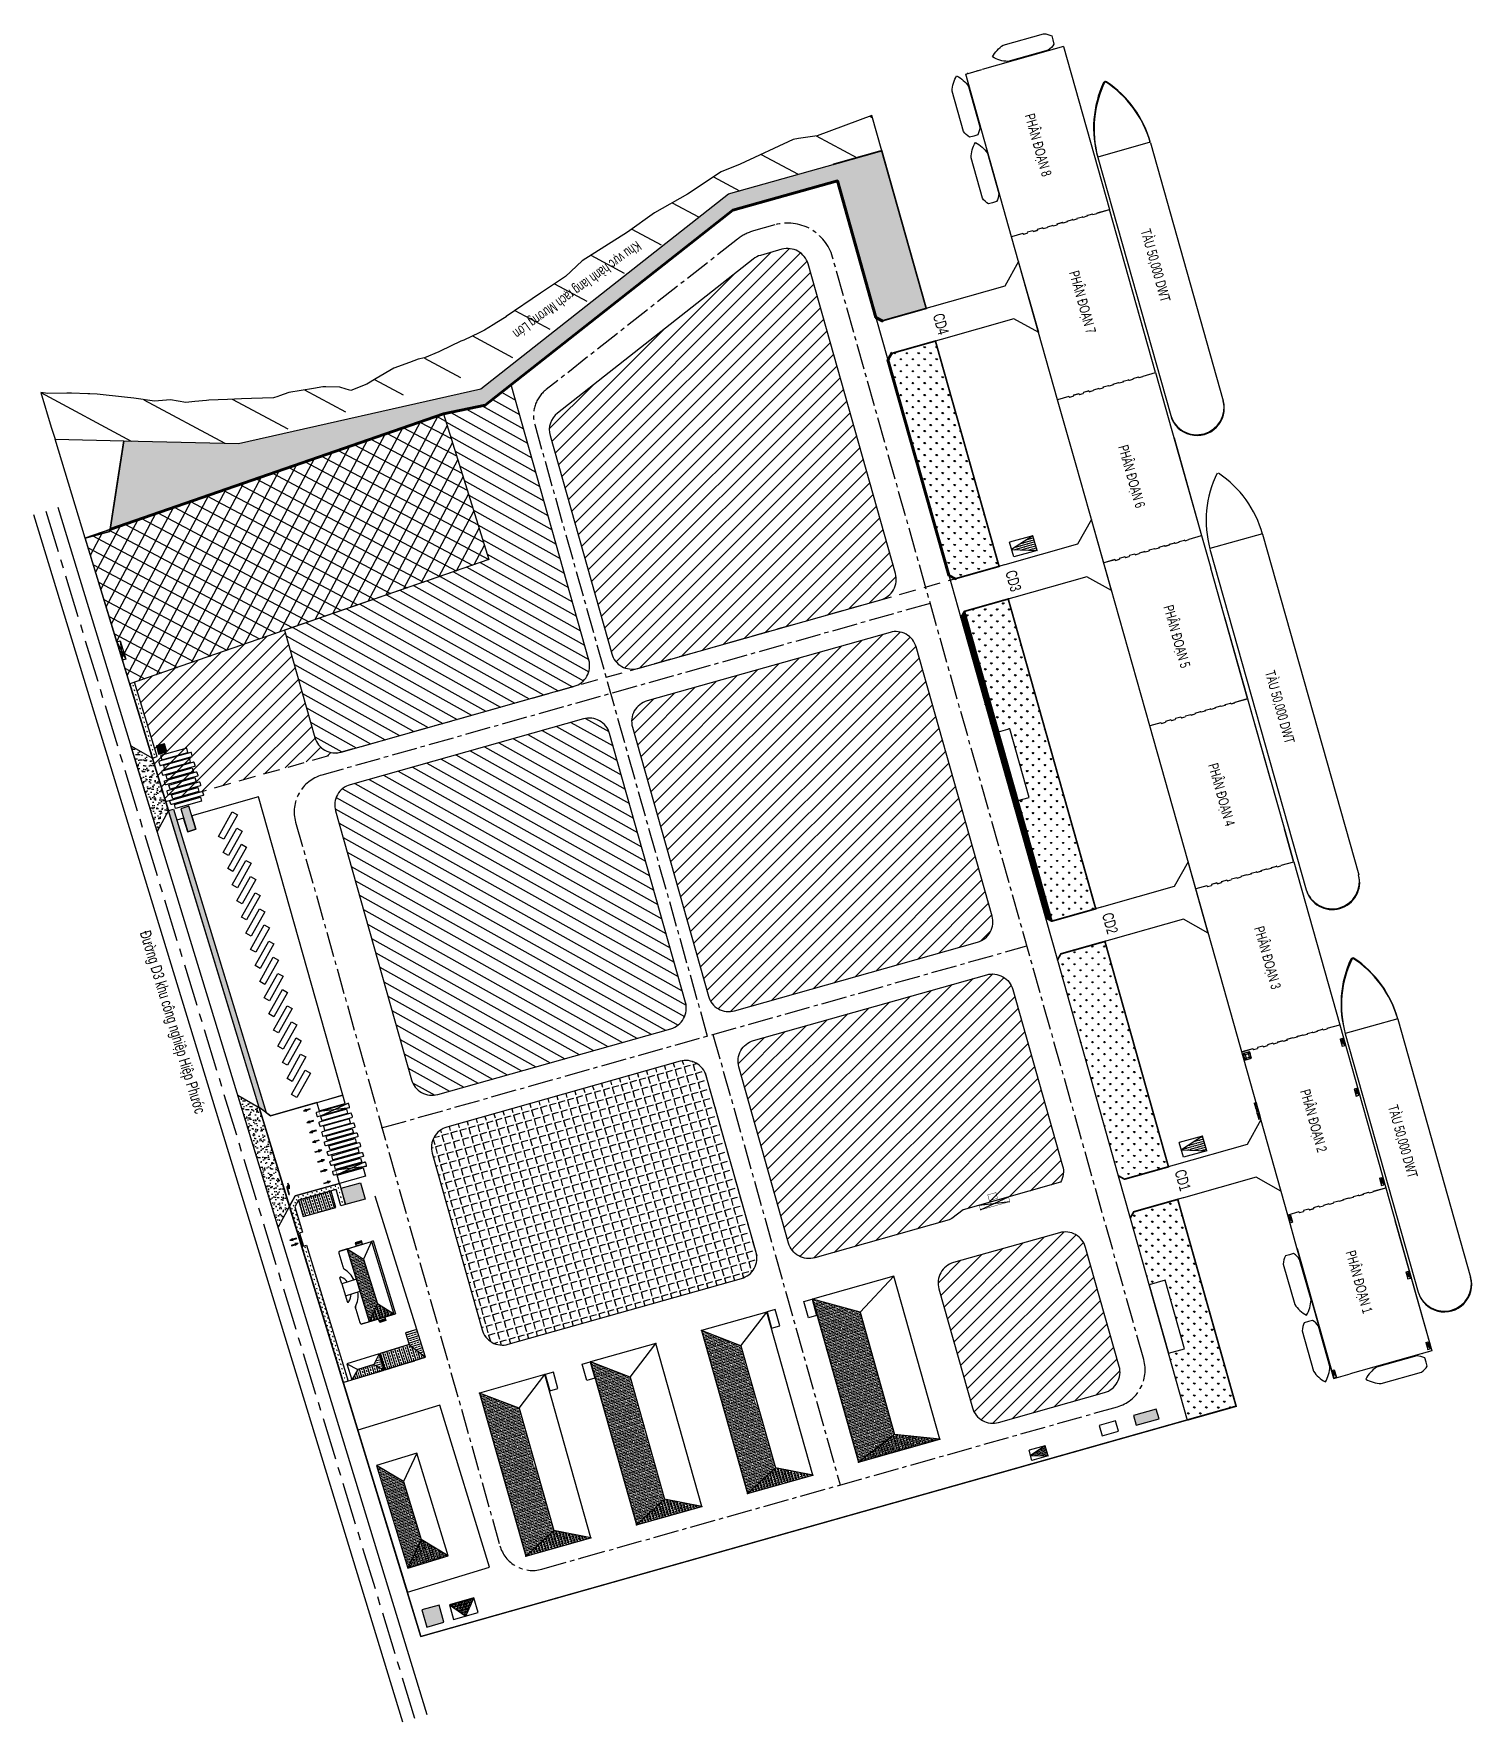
# Model space of a CAD drawing. Header units: metres. Extents: x 610662 to 611512, y 1173191 to 1174188.
import ezdxf
from ezdxf.enums import TextEntityAlignment as Align

# ---------------------------------------------------------------- set-up
doc = ezdxf.new("R2010")
doc.units = ezdxf.units.M
doc.header["$LTSCALE"] = 20
doc.header["$MEASUREMENT"] = 0
doc.set_wipeout_variables(frame=1)
for name, pattern in [('CENTER', [2, 1.25, -0.25, 0.25, -0.25]), ('CENTER2', [1.125, 0.75, -0.125, 0.125, -0.125]), ('DASHED2', [0.375, 0.25, -0.125])]:
    doc.linetypes.add(name, pattern=pattern)
for name, color, linetype in [('1-KHUBAI', 7, 'Continuous'), ('ANN-SMTEXT', 2, 'Continuous'), ('AROW', 1, 'Continuous'), ('BAO', 7, 'Continuous'), ('DIM', 2, 'Continuous'), ('GHICHU', 7, 'Continuous'), ('HATCH', 8, 'Continuous'), ('HATCH1', 8, 'Continuous'), ('ISO', 3, 'Continuous'), ('KE', 7, 'Continuous'), ('laneT', 7, 'Continuous'), ('PARKING', 1, 'Continuous'), ('RANH_TOADO', 6, 'Continuous'), ('Terminal Boundary', 2, 'Continuous'), ('TEXT-VIE', 4, 'Continuous'), ('trafficjam', 7, 'Continuous'), ('Tram can', 5, 'Continuous'), ('tuongrao', 1, 'Continuous'), ('Vai DKT', 3, 'Continuous'), ('Vanphong', 7, 'Continuous'), ('vien', 3, 'Continuous'), ('vienvp', 3, 'Continuous'), ('WIPEOUT', 250, 'Continuous')]:
    doc.layers.add(name, color=color, linetype=linetype)
doc.layers.add('RHD', color=7, linetype='Continuous', plot=False)
doc.styles.add('Romans', font='vn_vni.shx', dxfattribs={"width": 0.7})
doc.styles.add('VNROMANS', font='vn_vni.shx', dxfattribs={"width": 0.8})
doc.linetypes.add('FENCELINE1', pattern='A,0.25,-0.1,[133,ltypeshp.shx,S=0.1,R=0,X=-0.1,Y=0],-0.1,1', length=1.45)
doc.linetypes.add('FENCELINE2', pattern='A,0.25,-0.1,[132,ltypeshp.shx,S=0.1,R=0,X=-0.1,Y=0],-0.1,1', length=1.45)
pattern_1 = [(250.25739632, (3054198.6626, 1014822.3275), (2.1910942564, -3.1726295024), [0, -3.04, 0, -3.4, 0, -3.25]), (220.25739632, (3054198.6626, 1014822.3275), (0.077375426, -6.661867985), [0, -1.64, 0, -2.74, 0, -1.05]), (180.25739632, (3054200.7313, 1014823.6586), (-5.2316705672, -3.3795368493), [0, -1, 0, -3.6, 0, -4.7]), (170.25739632, (3054200.7313, 1014823.6586), (-4.10632888, -4.729324409), [0, -0.5, 0, -2.36, 0, -2.7])]
pattern_2 = [(330.76214505, (3050923.184, 962357.257), (3.052726791, 5.453747256), [])]
pattern_3 = [(45, (866326.368, 2290376.341), (-4.419417382, 4.419417382), [])]
pattern_4 = [(15.76214505, (3050909.7117, 962184.1113), (0.976872573, 1.7451991216), [0.375, -2.453427126]), (330.76214505, (3050909.7117, 962184.1113), (0.9768725732, 1.745199122), [0.375, -1.625]), (60.76214505, (3050909.7117, 962184.1113), (-1.745199122, 0.9768725732), [0.375, -1.625])]

msp = doc.modelspace()

# ---------------------------------------------------------------- texts
at = {"layer": 'DIM', "color": 4, "style": 'VNROMANS', "width": 0.7}
for s, height, rotation, p in [('CD4', 6.667, 285.76215, (611197.3, 1174016.47)), ('CD3', 6.667, 285.76215, (611240.09, 1173864.89)), ('CD2', 6.667, 285.76215, (611297.13, 1173662.78)), ('Ñöôøng D3 khu coâng nghieäp Hieäp Phöôùc', 6.6667, 287, (610743.25, 1173604.29)), ('CD1', 6.667, 285.76215, (611340.01, 1173511.14))]:
    msp.add_text(s, height=height, rotation=rotation, dxfattribs=at).set_placement(p, align=Align.MIDDLE)
at = {"layer": 'TEXT-VIE', "style": 'VNROMANS', "oblique": 360, "width": 0.7}
for s, p in [('PHAÂN ÑOAÏN 8 ', (611255.09, 1174121.43)), ('TAØU 50,000 DWT', (611324.25, 1174051.08)), ('PHAÂN ÑOAÏN 7 ', (611281.27, 1174028.68)), ('PHAÂN ÑOAÏN 6 ', (611310.3, 1173925.83)), ('PHAÂN ÑOAÏN 5 ', (611336.97, 1173831.36)), ('TAØU 50,000 DWT', (611397.57, 1173790.5)), ('PHAÂN ÑOAÏN 4 ', (611363.32, 1173738.01)), ('PHAÂN ÑOAÏN 3 ', (611390.49, 1173641.75)), ('PHAÂN ÑOAÏN 2 ', (611417.65, 1173545.51)), ('TAØU 50,000 DWT', (611470.19, 1173534.06)), ('PHAÂN ÑOAÏN 1 ', (611444.49, 1173450.41))]:
    msp.add_text(s, height=6, rotation=285.76214, dxfattribs=at).set_placement(p, align=Align.MIDDLE)
at = {"layer": 'TEXT-VIE', "color": 7, "style": 'Romans', "width": 0.7}
msp.add_text('Khu vöïc haønh lang raïch Möông Lôùn', height=6, rotation=216.09652, dxfattribs=at).set_placement((610982.21, 1174037.09), align=Align.MIDDLE)

# ---------------------------------------------------------------- blocks, each defined once
blk = doc.blocks.new('maingate')
at = {"layer": 'vienvp', "color": 0}
for points in [[(17558, 831, 0.4142136), (17954, 534), (19736, 787, 0.4142136), (20033, 1183), (17315, 20291, 0.4142136), (16919, 20588), (15137, 20334, 0.4142136), (14840, 19939)], [(20780, 20784, -0.4142136), (21077, 21179), (22859, 21433, -0.4142136), (23255, 21136), (25973, 2028, -0.4142136), (25676, 1632), (23894, 1379, -0.4142136), (23498, 1676)], [(26720, 21629, -0.4142136), (27018, 22024), (28800, 22278, -0.4142136), (29195, 21981), (31913, 2873, -0.4142136), (31616, 2477), (29834, 2224, -0.4142136), (29438, 2521)], [(32661, 22474, -0.4142136), (32958, 22869), (34740, 23123, -0.4142136), (35136, 22826), (37854, 3718, -0.4142136), (37556, 3322), (35774, 3069, -0.4142136), (35379, 3366)], [(38601, 23318, -0.4142136), (38898, 23714), (40680, 23968, -0.4142136), (41076, 23671), (43794, 4563, -0.4142136), (43497, 4167), (41715, 3914, -0.4142136), (41319, 4211)], [(5678, -859, 0.4142136), (6073, -1156), (7855, -903, 0.4142136), (8153, -507), (5435, 18601, 0.4142136), (5039, 18898), (3257, 18644, 0.4142136), (2960, 18249)], [(11618, -14, 0.4142136), (12014, -311), (13796, -58, 0.4142136), (14093, 338), (11375, 19446, 0.4142136), (10979, 19743), (9197, 19489, 0.4142136), (8900, 19094)]]:
    blk.add_lwpolyline(points, format="xyb", close=True, dxfattribs=at)
for points in [[(32398, 20770), (34651, 4929), (32176, 4577), (29923, 20417)], [(38338, 21615), (40591, 5774), (38116, 5422), (35863, 21262)], [(46753, 22812), (49007, 6971), (44057, 6267), (41803, 22107)], [(-2253, 15841), (0, 0), (4950, 704), (2697, 16545)], [(10890, 1549), (8637, 17390), (6162, 17038), (8415, 1197)], [(16831, 2394), (14577, 18235), (12102, 17883), (14355, 2042)], [(20518, 19080), (22771, 3239), (20296, 2887), (18042, 18728)], [(26458, 19925), (28711, 4084), (26236, 3732), (23983, 19572)]]:
    blk.add_lwpolyline(points, close=True, dxfattribs=at)
blk = doc.blocks.new('QUEO')
at = {"layer": 'AROW'}
blk.add_hatch(color=256, dxfattribs=at).paths.add_polyline_path([(-0.73, -0.62), (-0.73, -1.62), (-0.33, -0.02), (-0.73, 1.58), (-0.73, 0.58), (-1.83, -0.52), (-1.83, -4.42), (-1.53, -4.42), (-1.53, -1.42)])
for p, q in [((-1.83, -0.52), (-1.83, -4.42)), ((-1.53, -1.42), (-0.73, -0.62)), ((-1.53, -4.42), (-1.53, -1.42)), ((-0.73, -1.62), (-0.33, -0.02)), ((-0.73, -1.62), (-0.73, -0.62))]:
    blk.add_line(p, q, dxfattribs=at)
at = {"layer": 'trafficjam'}
for p, q in [((-1.83, -0.52), (-0.73, 0.58)), ((-0.33, -0.02), (-0.73, 1.58)), ((-0.73, 0.58), (-0.73, 1.58)), ((-1.83, -4.42), (-1.53, -4.42))]:
    blk.add_line(p, q, dxfattribs=at)
blk = doc.blocks.new('AROW')
at = {"layer": 'AROW'}
for p, q in [((966915.4, 798659), (966914.1, 798655.2)), ((966914.1, 798655.2), (966915.4, 798655.2)), ((966915, 798650.8), (966915, 798655.2)), ((966915.4, 798659), (966916.6, 798655.2)), ((966916.6, 798655.2), (966915.4, 798655.2)), ((966915.7, 798650.8), (966915.7, 798655.2))]:
    blk.add_line(p, q, dxfattribs=at)
for points in [[(966915.4, 798659), (966916.6, 798655.2), (966914.1, 798655.2)], [(966915.7, 798650.8), (966915, 798650.8), (966915.7, 798655.2), (966915, 798655.2)]]:
    blk.add_solid(points, dxfattribs=at)
blk = doc.blocks.new('YQ1027163460')
at = {"layer": 'Vanphong', "color": 9, "ltscale": 100}
for p, q in [((-4.01, 0.41), (3.99, 0.59)), ((-4.01, 0.41), (4.01, -0.41)), ((3.99, 0.59), (-3.99, -0.59)), ((-3.99, -0.59), (4.01, -0.41))]:
    blk.add_line(p, q, dxfattribs=at)
for points in [[(-4.01, 0.41), (-3.99, -0.59)], [(3.99, 0.59), (4.01, -0.41)]]:
    blk.add_lwpolyline(points, dxfattribs=at)
blk = doc.blocks.new('POWDER FEEDER PIT')
at = {"layer": 'BAO'}
for p, q in [((400, 0), (400, 1500)), ((400, 0), (4800, 1500)), ((4800, 0), (400, 1500)), ((400, 1500), (4800, 1500)), ((400, 0), (4800, 0)), ((4800, 0), (4800, 1500))]:
    blk.add_line(p, q, dxfattribs=at)
blk = doc.blocks.new('tram dien')
at = {"layer": 'HATCH', "ltscale": 100}
h = blk.add_hatch(dxfattribs=at)
h.set_pattern_fill('ANSI36', color=14, scale=7, angle=45, style=0)
h.set_pattern_definition([(90, (862802.5575, 2289190.4561), (-0.875, 1.53125), [2.1875, -0.4375, 0, -0.4375])])
h.paths.add_polyline_path([(866490.45, 2290786.72), (866484.15, 2290786.72), (866487.3, 2290776.72)])
at = {"layer": 'BAO', "color": 14}
for p, q in [((866490.45, 2290786.72), (866484.15, 2290786.72)), ((866484.15, 2290786.72), (866484.15, 2290776.72)), ((866490.45, 2290786.72), (866484.15, 2290786.72)), ((866490.45, 2290786.72), (866490.45, 2290776.72)), ((866490.45, 2290786.72), (866490.45, 2290776.72)), ((866490.45, 2290776.72), (866484.15, 2290776.72)), ((866490.45, 2290776.72), (866484.15, 2290776.72))]:
    blk.add_line(p, q, dxfattribs=at)
at = {"layer": 'HATCH', "color": 14, "ltscale": 100}
for p, q in [((866484.15, 2290786.72), (866487.3, 2290776.72)), ((866487.3, 2290776.72), (866490.45, 2290786.72))]:
    blk.add_line(p, q, dxfattribs=at)
blk = doc.blocks.new('YQ1111080551')
at = {"layer": 'BAO', "ltscale": 0.003}
for p, q in [((-67.15, 389.37), (-115.27, 375.79)), ((-67.15, 389.37), (-115.27, 375.79)), ((-67.15, 389.37), (-39.99, 293.14)), ((-67.15, 389.37), (-39.99, 293.14)), ((-124.9, 373.07), (-115.29, 375.78)), ((-97.8, 277.07), (-124.9, 373.07)), ((-53.35, 289.12), (-55.66, 288.47)), ((-53.35, 289.1), (-55.66, 288.45)), ((-53.29, 289.63), (-53.36, 289.51)), ((-53.36, 289.51), (-53.28, 289.24)), ((-53.28, 289.61), (-53.35, 289.49)), ((-53.35, 289.49), (-53.28, 289.23)), ((-53.28, 289.24), (-53.35, 289.12)), ((-53.28, 289.23), (-53.35, 289.1)), ((-53.29, 289.63), (-50.11, 290.53)), ((-53.28, 289.61), (-50.11, 290.51)), ((-49.99, 290.46), (-50.11, 290.53)), ((-49.99, 290.44), (-50.11, 290.51)), ((-49.92, 290.2), (-49.99, 290.46)), ((-49.91, 290.18), (-49.98, 290.44)), ((-49.79, 290.13), (-49.92, 290.2)), ((-49.79, 290.11), (-49.91, 290.18)), ((-49.79, 290.13), (-47.48, 290.78)), ((-49.79, 290.11), (-47.48, 290.76)), ((-47.32, 291.07), (-47.48, 290.78)), ((-47.31, 291.05), (-47.48, 290.76)), ((-47.32, 291.07), (-39.99, 293.14)), ((-47.31, 291.05), (-39.99, 293.12)), ((-12.83, 196.9), (-39.99, 293.12)), ((-90.87, 278.53), (-88.56, 279.18)), ((-90.86, 278.51), (-88.55, 279.17)), ((-88.49, 279.7), (-88.56, 279.57)), ((-88.49, 279.68), (-88.56, 279.55)), ((-88.56, 279.57), (-88.49, 279.31)), ((-88.56, 279.55), (-88.48, 279.29)), ((-88.49, 279.31), (-88.56, 279.18)), ((-88.48, 279.29), (-88.55, 279.17)), ((-85.32, 280.59), (-88.49, 279.7)), ((-85.31, 280.57), (-88.49, 279.68)), ((-85.32, 280.59), (-85.2, 280.52)), ((-85.31, 280.57), (-85.19, 280.5)), ((-85.2, 280.52), (-85.12, 280.26)), ((-85.19, 280.5), (-85.12, 280.24)), ((-85.12, 280.26), (-85, 280.19)), ((-85.12, 280.24), (-84.99, 280.17)), ((-85, 280.19), (-82.69, 280.84)), ((-84.99, 280.17), (-82.68, 280.82)), ((-82.62, 281.35), (-82.69, 281.23)), ((-82.62, 281.33), (-82.69, 281.21)), ((-82.69, 281.23), (-82.62, 280.96)), ((-82.69, 281.21), (-82.61, 280.95)), ((-82.62, 280.96), (-82.69, 280.84)), ((-82.61, 280.95), (-82.68, 280.82)), ((-79.45, 282.25), (-82.62, 281.35)), ((-79.44, 282.23), (-82.62, 281.33)), ((-79.45, 282.25), (-79.32, 282.18)), ((-79.44, 282.23), (-79.32, 282.16)), ((-79.32, 282.18), (-79.25, 281.92)), ((-79.32, 282.16), (-79.24, 281.9)), ((-79.25, 281.92), (-79.13, 281.85)), ((-79.24, 281.9), (-79.12, 281.83)), ((-79.13, 281.85), (-76.82, 282.5)), ((-79.12, 281.83), (-76.81, 282.48)), ((-76.65, 282.79), (-76.82, 282.5)), ((-76.65, 282.77), (-76.81, 282.48)), ((-73.55, 283.67), (-76.65, 282.79)), ((-73.54, 283.65), (-76.65, 282.77)), ((-73.55, 283.67), (-73.26, 283.5)), ((-73.54, 283.65), (-73.25, 283.48)), ((-73.26, 283.5), (-70.97, 284.15)), ((-73.25, 283.48), (-70.96, 284.13)), ((-70.97, 284.54), (-70.9, 284.66)), ((-70.97, 284.52), (-70.9, 284.64)), ((-70.97, 284.54), (-70.9, 284.27)), ((-70.9, 284.27), (-70.97, 284.15)), ((-70.96, 284.51), (-70.89, 284.25)), ((-70.89, 284.25), (-70.96, 284.13)), ((-70.9, 284.66), (-67.73, 285.56)), ((-70.9, 284.64), (-67.72, 285.54)), ((-67.73, 285.56), (-67.6, 285.49)), ((-67.72, 285.54), (-67.6, 285.47)), ((-67.6, 285.49), (-67.53, 285.22)), ((-67.6, 285.46), (-67.52, 285.2)), ((-67.4, 285.15), (-67.53, 285.22)), ((-67.4, 285.14), (-67.52, 285.2)), ((-65.09, 285.81), (-67.4, 285.15)), ((-65.09, 285.79), (-67.4, 285.14)), ((-65.1, 286.2), (-65.03, 286.32)), ((-65.1, 286.2), (-65.03, 285.93)), ((-65.09, 286.18), (-65.03, 286.3)), ((-65.09, 286.17), (-65.02, 285.91)), ((-65.03, 285.93), (-65.09, 285.81)), ((-65.02, 285.91), (-65.09, 285.79)), ((-65.03, 286.32), (-61.86, 287.21)), ((-65.03, 286.3), (-61.85, 287.2)), ((-61.73, 287.15), (-61.86, 287.21)), ((-61.73, 287.13), (-61.85, 287.2)), ((-61.66, 286.88), (-61.73, 287.15)), ((-61.65, 286.86), (-61.73, 287.12)), ((-61.53, 286.81), (-61.66, 286.88)), ((-61.53, 286.79), (-61.65, 286.86)), ((-59.22, 287.46), (-61.53, 286.81)), ((-59.22, 287.44), (-61.53, 286.79)), ((-59.16, 287.98), (-59.23, 287.85)), ((-59.23, 287.85), (-59.16, 287.59)), ((-59.16, 287.96), (-59.22, 287.83)), ((-59.22, 287.83), (-59.15, 287.57)), ((-59.16, 287.59), (-59.22, 287.46)), ((-59.15, 287.57), (-59.22, 287.44)), ((-59.16, 287.98), (-55.98, 288.87)), ((-59.16, 287.96), (-55.98, 288.85)), ((-55.86, 288.8), (-55.98, 288.87)), ((-55.86, 288.78), (-55.98, 288.85)), ((-55.79, 288.54), (-55.86, 288.8)), ((-55.78, 288.52), (-55.85, 288.78)), ((-55.66, 288.47), (-55.79, 288.54)), ((-55.66, 288.45), (-55.78, 288.52)), ((-91.19, 278.94), (-97.8, 277.07)), ((-91.18, 278.92), (-97.8, 277.05)), ((-70.64, 180.83), (-97.8, 277.05)), ((-91.19, 278.94), (-91.07, 278.87)), ((-91.18, 278.92), (-91.06, 278.85)), ((-91.07, 278.87), (-90.99, 278.6)), ((-91.06, 278.84), (-90.99, 278.58)), ((-90.99, 278.6), (-90.87, 278.53)), ((-90.99, 278.58), (-90.86, 278.51)), ((-93.68, 262.39), (-101.83, 247.83)), ((-81.83, 220.43), (-93.68, 262.39)), ((-101.83, 247.83), (-144.87, 235.68)), ((-144.89, 235.67), (-173.72, 227.54)), ((-12.83, 196.92), (-23.69, 235.38)), ((-96.4, 228.58), (-139.43, 216.43)), ((-81.83, 220.43), (-96.4, 228.58)), ((-139.45, 216.43), (-168.29, 208.29)), ((-12.82, 196.88), (0.75, 148.78)), ((-59.77, 142.31), (-70.63, 180.81)), ((-1.96, 158.38), (14.34, 100.66)), ((-1.96, 158.38), (14.34, 100.66)), ((-16.31, -11.63), (-59.77, 142.31)), ((0.76, 148.76), (14.34, 100.66)), ((-50.7, 110.14), (-58.86, 95.58)), ((-38.86, 68.18), (-50.7, 110.14)), ((14.34, 100.64), (19.77, 81.41)), ((14.34, 100.64), (19.77, 81.41)), ((-58.86, 95.58), (-101.89, 83.43)), ((-101.91, 83.42), (-130.75, 75.28)), ((41.5, 4.42), (19.77, 81.39)), ((41.23, 5.37), (19.77, 81.39)), ((-53.42, 76.33), (-96.46, 64.18)), ((-38.86, 68.18), (-53.42, 76.33)), ((-96.48, 64.17), (-125.31, 56.04)), ((27.92, 52.52), (41.5, 4.44)), ((41.5, 4.42), (41.5, 4.42)), ((41.5, 4.42), (41.5, 4.42)), ((41.5, 4.42), (41.5, 4.42)), ((41.5, 4.42), (41.5, 4.42)), ((41.5, 4.42), (41.5, 4.42)), ((41.5, 4.42), (41.5, 4.42)), ((41.51, 4.4), (55.08, -43.7)), ((41.51, 4.4), (63.23, -72.57)), ((41.51, 4.4), (63.23, -72.57)), ((-9.7, -9.78), (-16.31, -11.65)), ((-9.69, -9.8), (-16.3, -11.67)), ((10.86, -107.89), (-16.31, -11.65)), ((63.24, -72.59), (68.65, -91.78)), ((68.65, -91.78), (63.24, -72.59)), ((68.67, -91.82), (63.24, -72.59)), ((6.34, -91.97), (-1.81, -106.53)), ((18.18, -133.93), (6.34, -91.97)), ((-1.81, -106.53), (-44.85, -118.68)), ((27.16, -165.63), (10.85, -107.87)), ((-44.87, -118.68), (-73.7, -126.82)), ((3.62, -125.78), (-39.42, -137.92)), ((18.18, -133.93), (3.62, -125.78)), ((-39.43, -137.93), (-68.27, -146.07)), ((65.19, -300.37), (27.16, -165.65)), ((44.63, -202.26), (38.02, -204.13)), ((44.64, -202.28), (38.03, -204.15)), ((49.32, -244.22), (41.16, -258.78)), ((41.16, -258.78), (-1.87, -270.93)), ((-1.89, -270.93), (-30.73, -279.07)), ((46.6, -278.03), (3.56, -290.17)), ((61.16, -286.18), (46.6, -278.03)), ((3.54, -290.18), (-25.29, -298.32)), ((71.8, -298.5), (65.19, -300.37)), ((71.8, -298.52), (65.19, -300.39)), ((70.62, -319.64), (65.19, -300.39)), ((128.43, -303.57), (150.16, -380.55)), ((92.42, -396.85), (70.62, -319.64)), ((70.75, -320.09), (92.42, -396.85)), ((70.75, -320.09), (92.42, -396.85))]:
    blk.add_line(p, q, dxfattribs=at)
at = {"layer": 'BAO', "color": 251}
for p, q in [((-102.14, 379.49), (-102.39, 379.42)), ((-86.26, 383.98), (-86.51, 383.91)), ((-86.26, 383.98), (-86.51, 383.91)), ((-72.8, 387.77), (-73.05, 387.7)), ((-72.8, 387.77), (-73.05, 387.7)), ((-123.69, 373.41), (-123.95, 373.34)), ((-123.69, 373.41), (-123.95, 373.34)), ((-118.02, 375.01), (-118.27, 374.94))]:
    blk.add_line(p, q, dxfattribs=at)
at = {"layer": 'BAO', "color": 7, "ltscale": 0.5}
for p, q in [((-15.96, 332.8), (-46.95, 324.05)), ((-15.89, 332.53), (27.11, 180.21)), ((130.05, -184.49), (99.06, -193.24)), ((130.12, -184.75), (173.11, -337.07))]:
    blk.add_line(p, q, dxfattribs=at)
at = {"layer": 'BAO', "color": 7}
for p, q in [((-46.88, 323.78), (-3.88, 171.46)), ((68.67, -91.84), (150.16, -380.55)), ((99.13, -193.5), (142.13, -345.82)), ((150.16, -380.55), (102.04, -394.13))]:
    blk.add_line(p, q, dxfattribs=at)
at = {"layer": 'BAO'}
for p, q in [((-37.93, 189.57), (-40.24, 188.92)), ((-37.92, 189.55), (-40.23, 188.9)), ((-37.94, 189.96), (-37.87, 190.08)), ((-37.94, 189.96), (-37.86, 189.69)), ((-37.93, 189.94), (-37.86, 190.06)), ((-37.93, 189.93), (-37.86, 189.67)), ((-37.86, 189.69), (-37.93, 189.57)), ((-37.86, 189.67), (-37.92, 189.55)), ((-37.87, 190.08), (-34.69, 190.98)), ((-37.86, 190.06), (-34.69, 190.96)), ((-34.57, 190.91), (-34.69, 190.98)), ((-34.56, 190.89), (-34.69, 190.96)), ((-34.49, 190.64), (-34.57, 190.91)), ((-34.49, 190.62), (-34.56, 190.88)), ((-34.37, 190.57), (-34.49, 190.64)), ((-34.36, 190.55), (-34.49, 190.62)), ((-32.06, 191.22), (-34.37, 190.57)), ((-32.05, 191.2), (-34.36, 190.55)), ((-32, 191.74), (-32.07, 191.61)), ((-32.07, 191.61), (-31.99, 191.35)), ((-31.99, 191.72), (-32.06, 191.59)), ((-32.06, 191.59), (-31.99, 191.33)), ((-31.99, 191.35), (-32.06, 191.22)), ((-31.99, 191.33), (-32.05, 191.2)), ((-32, 191.74), (-28.82, 192.63)), ((-31.99, 191.72), (-28.81, 192.61)), ((-28.7, 192.56), (-28.82, 192.63)), ((-28.69, 192.54), (-28.81, 192.61)), ((-28.62, 192.3), (-28.7, 192.56)), ((-28.62, 192.28), (-28.69, 192.54)), ((-28.5, 192.23), (-28.62, 192.3)), ((-28.49, 192.21), (-28.62, 192.28)), ((-26.19, 192.88), (-28.5, 192.23)), ((-26.18, 192.86), (-28.49, 192.21)), ((-26.13, 193.39), (-26.19, 193.27)), ((-26.12, 193.37), (-26.19, 193.25)), ((-26.19, 193.27), (-26.12, 193)), ((-26.19, 193.25), (-26.11, 192.99)), ((-26.12, 193), (-26.19, 192.88)), ((-26.11, 192.99), (-26.18, 192.86)), ((-26.13, 193.39), (-22.95, 194.29)), ((-26.12, 193.37), (-22.94, 194.27)), ((-22.83, 194.22), (-22.95, 194.29)), ((-22.82, 194.2), (-22.94, 194.27)), ((-22.75, 193.96), (-22.83, 194.22)), ((-22.75, 193.94), (-22.82, 194.2)), ((-22.63, 193.89), (-22.75, 193.96)), ((-22.62, 193.87), (-22.75, 193.94)), ((-22.63, 193.89), (-20.32, 194.54)), ((-22.62, 193.87), (-20.31, 194.52)), ((-20.15, 194.83), (-20.32, 194.54)), ((-20.15, 194.81), (-20.31, 194.52)), ((-20.15, 194.83), (-12.83, 196.9)), ((-20.15, 194.81), (-12.82, 196.88)), ((-64.02, 182.7), (-70.64, 180.83)), ((-64.02, 182.68), (-70.63, 180.81)), ((-64.02, 182.7), (-63.9, 182.63)), ((-64.02, 182.68), (-63.9, 182.61)), ((-63.9, 182.63), (-63.83, 182.36)), ((-63.89, 182.6), (-63.82, 182.34)), ((-63.83, 182.36), (-63.7, 182.29)), ((-63.82, 182.34), (-63.7, 182.27)), ((-63.7, 182.29), (-61.39, 182.94)), ((-63.7, 182.27), (-61.39, 182.93)), ((-61.33, 183.46), (-61.4, 183.33)), ((-61.4, 183.33), (-61.32, 183.07)), ((-61.32, 183.44), (-61.39, 183.31)), ((-61.39, 183.31), (-61.32, 183.05)), ((-61.32, 183.07), (-61.39, 182.94)), ((-61.32, 183.05), (-61.39, 182.93)), ((-58.15, 184.35), (-61.33, 183.46)), ((-58.15, 184.33), (-61.32, 183.44)), ((-58.15, 184.35), (-58.03, 184.28)), ((-58.15, 184.33), (-58.03, 184.26)), ((-58.03, 184.28), (-57.96, 184.02)), ((-58.02, 184.26), (-57.95, 184)), ((-57.96, 184.02), (-57.83, 183.95)), ((-57.95, 184), (-57.83, 183.93)), ((-57.83, 183.95), (-55.52, 184.6)), ((-57.83, 183.93), (-55.52, 184.58)), ((-55.46, 185.11), (-55.53, 184.99)), ((-55.53, 184.99), (-55.45, 184.72)), ((-55.45, 185.09), (-55.52, 184.97)), ((-55.52, 184.97), (-55.45, 184.71)), ((-55.45, 184.72), (-55.52, 184.6)), ((-55.45, 184.71), (-55.52, 184.58)), ((-52.28, 186.01), (-55.46, 185.11)), ((-52.28, 185.99), (-55.45, 185.09)), ((-52.28, 186.01), (-52.16, 185.94)), ((-52.28, 185.99), (-52.15, 185.92)), ((-52.16, 185.94), (-52.09, 185.68)), ((-52.15, 185.92), (-52.08, 185.66)), ((-52.09, 185.68), (-51.96, 185.61)), ((-52.08, 185.66), (-51.96, 185.59)), ((-51.96, 185.61), (-49.65, 186.26)), ((-51.96, 185.59), (-49.65, 186.24)), ((-49.49, 186.55), (-49.65, 186.26)), ((-49.48, 186.53), (-49.65, 186.24)), ((-46.38, 187.43), (-49.49, 186.55)), ((-46.38, 187.41), (-49.48, 186.53)), ((-46.38, 187.43), (-46.09, 187.26)), ((-46.38, 187.41), (-46.09, 187.24)), ((-46.09, 187.26), (-43.8, 187.91)), ((-46.09, 187.24), (-43.8, 187.89)), ((-43.81, 188.3), (-43.74, 188.42)), ((-43.81, 188.3), (-43.73, 188.03)), ((-43.8, 188.28), (-43.73, 188.4)), ((-43.8, 188.27), (-43.73, 188.01)), ((-43.73, 188.03), (-43.8, 187.91)), ((-43.73, 188.01), (-43.8, 187.89)), ((-43.74, 188.42), (-40.56, 189.32)), ((-43.73, 188.4), (-40.56, 189.3)), ((-40.56, 189.32), (-40.44, 189.25)), ((-40.56, 189.3), (-40.43, 189.23)), ((-40.44, 189.25), (-40.36, 188.98)), ((-40.43, 189.22), (-40.36, 188.97)), ((-40.24, 188.92), (-40.36, 188.98)), ((-40.23, 188.9), (-40.36, 188.97)), ((7.01, 98.59), (14.34, 100.66)), ((7.02, 98.57), (14.34, 100.64)), ((-25.12, 89.77), (-28.3, 88.87)), ((-25.11, 89.75), (-28.29, 88.85)), ((-25.12, 89.77), (-25, 89.7)), ((-25.11, 89.75), (-24.99, 89.68)), ((-25, 89.7), (-24.92, 89.44)), ((-24.8, 89.37), (-22.49, 90.02)), ((-24.79, 89.35), (-22.48, 90)), ((-22.32, 90.31), (-22.49, 90.02)), ((-22.32, 90.29), (-22.48, 90)), ((-19.22, 91.19), (-22.32, 90.31)), ((-19.21, 91.17), (-22.32, 90.29)), ((-19.22, 91.19), (-18.93, 91.02)), ((-19.21, 91.17), (-18.92, 91)), ((-18.93, 91.02), (-16.64, 91.67)), ((-18.92, 91), (-16.63, 91.65)), ((-16.64, 92.06), (-16.57, 92.18)), ((-16.64, 92.04), (-16.57, 92.16)), ((-16.64, 92.06), (-16.57, 91.79)), ((-16.64, 92.03), (-16.56, 91.77)), ((-16.57, 91.79), (-16.64, 91.67)), ((-16.56, 91.77), (-16.63, 91.65)), ((-16.57, 92.18), (-13.4, 93.08)), ((-16.57, 92.16), (-13.39, 93.06)), ((-13.4, 93.08), (-13.27, 93.01)), ((-13.39, 93.06), (-13.27, 92.99)), ((-13.27, 93.01), (-13.2, 92.74)), ((-13.27, 92.99), (-13.19, 92.73)), ((-13.08, 92.68), (-13.2, 92.74)), ((-13.07, 92.66), (-13.19, 92.73)), ((-10.77, 93.33), (-13.08, 92.68)), ((-10.76, 93.31), (-13.07, 92.66)), ((-10.77, 93.72), (-10.7, 93.84)), ((-10.77, 93.7), (-10.7, 93.82)), ((-10.77, 93.72), (-10.7, 93.45)), ((-10.7, 93.45), (-10.77, 93.33)), ((-10.76, 93.69), (-10.69, 93.43)), ((-10.69, 93.43), (-10.76, 93.31)), ((-10.7, 93.84), (-7.53, 94.74)), ((-10.7, 93.82), (-7.52, 94.72)), ((-7.4, 94.67), (-7.53, 94.74)), ((-7.4, 94.65), (-7.52, 94.72)), ((-7.33, 94.4), (-7.4, 94.67)), ((-7.32, 94.38), (-7.4, 94.64)), ((-7.21, 94.33), (-7.33, 94.4)), ((-7.2, 94.31), (-7.32, 94.38)), ((-4.9, 94.98), (-7.21, 94.33)), ((-4.89, 94.97), (-7.2, 94.31)), ((-4.83, 95.5), (-4.9, 95.37)), ((-4.83, 95.48), (-4.9, 95.35)), ((-4.9, 95.37), (-4.83, 95.11)), ((-4.83, 95.11), (-4.9, 94.98)), ((-4.89, 95.35), (-4.82, 95.09)), ((-4.82, 95.09), (-4.89, 94.97)), ((-4.83, 95.5), (-1.66, 96.39)), ((-4.83, 95.48), (-1.65, 96.37)), ((-1.53, 96.32), (-1.66, 96.39)), ((-1.53, 96.3), (-1.65, 96.37)), ((-1.46, 96.06), (-1.53, 96.32)), ((-1.45, 96.04), (-1.53, 96.3)), ((-1.33, 95.99), (-1.46, 96.06)), ((-1.33, 95.97), (-1.45, 96.04)), ((0.98, 96.64), (-1.33, 95.99)), ((0.98, 96.62), (-1.33, 95.97)), ((1.04, 97.15), (0.97, 97.03)), ((0.97, 97.03), (1.04, 96.76)), ((1.04, 97.13), (0.98, 97.01)), ((0.98, 97.01), (1.05, 96.75)), ((1.04, 96.76), (0.98, 96.64)), ((1.05, 96.75), (0.98, 96.62)), ((1.04, 97.15), (4.21, 98.05)), ((1.04, 97.13), (4.22, 98.03)), ((4.34, 97.98), (4.21, 98.05)), ((4.34, 97.96), (4.22, 98.03)), ((4.41, 97.72), (4.34, 97.98)), ((4.42, 97.7), (4.34, 97.96)), ((4.54, 97.65), (4.41, 97.72)), ((4.54, 97.63), (4.42, 97.7)), ((4.54, 97.65), (6.85, 98.3)), ((4.54, 97.63), (6.85, 98.28)), ((7.01, 98.59), (6.85, 98.3)), ((7.02, 98.57), (6.85, 98.28)), ((-36.86, 86.46), (-43.47, 84.59)), ((-36.85, 86.44), (-43.47, 84.57)), ((-36.86, 86.46), (-36.74, 86.39)), ((-36.85, 86.44), (-36.73, 86.37)), ((-36.74, 86.39), (-36.66, 86.12)), ((-36.73, 86.36), (-36.66, 86.1)), ((-36.66, 86.12), (-36.54, 86.05)), ((-36.66, 86.1), (-36.53, 86.03)), ((-36.54, 86.05), (-34.23, 86.7)), ((-36.53, 86.03), (-34.22, 86.69)), ((-34.17, 87.22), (-34.23, 87.09)), ((-34.16, 87.2), (-34.23, 87.07)), ((-34.23, 87.09), (-34.16, 86.83)), ((-34.23, 87.07), (-34.15, 86.81)), ((-34.16, 86.83), (-34.23, 86.7)), ((-34.15, 86.81), (-34.22, 86.69)), ((-30.99, 88.11), (-34.17, 87.22)), ((-30.98, 88.09), (-34.16, 87.2)), ((-30.99, 88.11), (-30.87, 88.04)), ((-30.98, 88.09), (-30.86, 88.02)), ((-30.87, 88.04), (-30.79, 87.78)), ((-30.86, 88.02), (-30.79, 87.76)), ((-30.79, 87.78), (-30.67, 87.71)), ((-30.79, 87.76), (-30.66, 87.69)), ((-30.67, 87.71), (-28.36, 88.36)), ((-30.66, 87.69), (-28.35, 88.34)), ((-28.3, 88.87), (-28.36, 88.75)), ((-28.29, 88.85), (-28.36, 88.73)), ((-28.36, 88.75), (-28.29, 88.49)), ((-28.36, 88.73), (-28.28, 88.47)), ((-28.29, 88.49), (-28.36, 88.36)), ((-28.28, 88.47), (-28.35, 88.34)), ((-24.99, 89.68), (-24.92, 89.42)), ((-24.92, 89.44), (-24.8, 89.37)), ((-24.92, 89.42), (-24.79, 89.35)), ((22.33, -0.74), (25.51, 0.15)), ((22.34, -0.76), (25.51, 0.13)), ((25.63, 0.08), (25.51, 0.15)), ((25.64, 0.06), (25.51, 0.13)), ((25.71, -0.18), (25.63, 0.08)), ((25.71, -0.2), (25.64, 0.06)), ((28.14, 0.4), (25.83, -0.25)), ((28.15, 0.38), (25.84, -0.27)), ((28.2, 0.91), (28.13, 0.79)), ((28.13, 0.79), (28.21, 0.53)), ((28.21, 0.89), (28.14, 0.77)), ((28.14, 0.77), (28.21, 0.51)), ((28.21, 0.53), (28.14, 0.4)), ((28.21, 0.51), (28.15, 0.38)), ((28.2, 0.91), (31.38, 1.81)), ((28.21, 0.89), (31.38, 1.79)), ((31.5, 1.74), (31.38, 1.81)), ((31.51, 1.72), (31.38, 1.79)), ((31.58, 1.48), (31.5, 1.74)), ((31.58, 1.46), (31.51, 1.72)), ((31.7, 1.41), (31.58, 1.48)), ((31.71, 1.39), (31.58, 1.46)), ((31.7, 1.41), (34.01, 2.06)), ((31.71, 1.39), (34.02, 2.04)), ((34.17, 2.35), (34.01, 2.06)), ((34.18, 2.33), (34.02, 2.04)), ((34.17, 2.35), (41.5, 4.42)), ((34.18, 2.33), (41.51, 4.4)), ((-9.7, -9.78), (-9.57, -9.85)), ((-9.69, -9.8), (-9.57, -9.87)), ((-9.57, -9.85), (-9.5, -10.12)), ((-9.57, -9.88), (-9.49, -10.14)), ((-9.37, -10.19), (-7.06, -9.54)), ((-9.37, -10.21), (-7.06, -9.55)), ((-7, -9.02), (-7.07, -9.15)), ((-7.07, -9.15), (-7, -9.41)), ((-7, -9.04), (-7.06, -9.17)), ((-7.06, -9.17), (-6.99, -9.43)), ((-7, -9.41), (-7.06, -9.54)), ((-6.99, -9.43), (-7.06, -9.55)), ((-3.83, -8.13), (-7, -9.02)), ((-3.82, -8.15), (-7, -9.04)), ((-3.83, -8.13), (-3.7, -8.2)), ((-3.82, -8.15), (-3.7, -8.22)), ((-3.7, -8.2), (-3.63, -8.46)), ((-3.7, -8.22), (-3.62, -8.48)), ((-3.63, -8.46), (-3.5, -8.53)), ((-3.62, -8.48), (-3.5, -8.55)), ((-3.5, -8.53), (-1.19, -7.88)), ((-3.5, -8.55), (-1.19, -7.9)), ((-1.13, -7.37), (-1.2, -7.49)), ((-1.2, -7.49), (-1.12, -7.75)), ((-1.13, -7.39), (-1.19, -7.51)), ((-1.19, -7.51), (-1.12, -7.77)), ((-1.12, -7.75), (-1.19, -7.88)), ((-1.12, -7.77), (-1.19, -7.9)), ((2.05, -6.47), (-1.13, -7.37)), ((2.05, -6.49), (-1.13, -7.39)), ((2.05, -6.47), (2.17, -6.54)), ((2.05, -6.49), (2.17, -6.56)), ((2.17, -6.54), (2.24, -6.8)), ((2.18, -6.56), (2.25, -6.82)), ((2.24, -6.8), (2.37, -6.87)), ((2.25, -6.82), (2.37, -6.89)), ((2.37, -6.87), (4.68, -6.22)), ((2.37, -6.89), (4.68, -6.24)), ((4.84, -5.93), (4.68, -6.22)), ((4.85, -5.95), (4.68, -6.24)), ((7.94, -5.05), (4.84, -5.93)), ((7.95, -5.07), (4.85, -5.95)), ((7.94, -5.05), (8.24, -5.22)), ((7.95, -5.07), (8.24, -5.24)), ((8.24, -5.22), (10.53, -4.57)), ((8.24, -5.24), (10.53, -4.59)), ((10.52, -4.18), (10.59, -4.06)), ((10.52, -4.18), (10.6, -4.45)), ((10.53, -4.2), (10.6, -4.08)), ((10.53, -4.21), (10.6, -4.47)), ((10.6, -4.45), (10.53, -4.57)), ((10.6, -4.47), (10.53, -4.59)), ((10.59, -4.06), (13.77, -3.16)), ((10.6, -4.08), (13.77, -3.18)), ((13.77, -3.16), (13.89, -3.23)), ((13.77, -3.18), (13.9, -3.25)), ((13.89, -3.23), (13.97, -3.5)), ((13.9, -3.25), (13.97, -3.51)), ((14.09, -3.56), (13.97, -3.5)), ((14.09, -3.58), (13.97, -3.51)), ((16.4, -2.91), (14.09, -3.56)), ((16.4, -2.93), (14.09, -3.58)), ((16.39, -2.52), (16.46, -2.4)), ((16.39, -2.52), (16.47, -2.79)), ((16.4, -2.54), (16.47, -2.42)), ((16.4, -2.55), (16.47, -2.81)), ((16.47, -2.79), (16.4, -2.91)), ((16.47, -2.81), (16.4, -2.93)), ((16.46, -2.4), (19.64, -1.5)), ((16.47, -2.42), (19.64, -1.52)), ((19.76, -1.57), (19.64, -1.5)), ((19.77, -1.59), (19.64, -1.52)), ((19.84, -1.84), (19.76, -1.57)), ((19.84, -1.86), (19.77, -1.6)), ((19.96, -1.91), (19.84, -1.84)), ((19.96, -1.93), (19.84, -1.86)), ((22.27, -1.26), (19.96, -1.91)), ((22.27, -1.27), (19.96, -1.93)), ((22.33, -0.74), (22.26, -0.87)), ((22.26, -0.87), (22.34, -1.13)), ((22.34, -0.76), (22.27, -0.89)), ((22.27, -0.89), (22.34, -1.15)), ((22.34, -1.13), (22.27, -1.26)), ((22.34, -1.15), (22.27, -1.27)), ((25.83, -0.25), (25.71, -0.18)), ((25.84, -0.27), (25.71, -0.2)), ((-9.5, -10.12), (-9.37, -10.19)), ((-9.49, -10.14), (-9.37, -10.21)), ((37.76, -100.3), (40.93, -99.4)), ((37.76, -100.32), (40.94, -99.42)), ((40.93, -99.4), (41.06, -99.47)), ((40.94, -99.42), (41.06, -99.49)), ((41.06, -99.47), (41.13, -99.73)), ((41.06, -99.49), (41.14, -99.75)), ((43.56, -99.15), (41.25, -99.8)), ((43.57, -99.17), (41.26, -99.82)), ((43.56, -98.76), (43.63, -98.64)), ((43.56, -98.78), (43.63, -98.66)), ((43.56, -98.76), (43.63, -99.03)), ((43.56, -98.79), (43.64, -99.05)), ((43.63, -99.03), (43.56, -99.15)), ((43.64, -99.05), (43.57, -99.17)), ((43.63, -98.64), (46.8, -97.74)), ((43.63, -98.66), (46.81, -97.76)), ((46.93, -97.81), (46.8, -97.74)), ((46.93, -97.83), (46.81, -97.76)), ((47, -98.08), (46.93, -97.81)), ((47.01, -98.1), (46.93, -97.84)), ((47.12, -98.15), (47, -98.08)), ((47.13, -98.17), (47.01, -98.1)), ((49.43, -97.5), (47.12, -98.15)), ((49.44, -97.51), (47.13, -98.17)), ((49.5, -96.98), (49.43, -97.11)), ((49.5, -97), (49.43, -97.13)), ((49.43, -97.11), (49.5, -97.37)), ((49.43, -97.13), (49.51, -97.39)), ((49.5, -97.37), (49.43, -97.5)), ((49.51, -97.39), (49.44, -97.51)), ((49.5, -96.98), (52.67, -96.09)), ((49.5, -97), (52.68, -96.11)), ((52.8, -96.16), (52.67, -96.09)), ((52.8, -96.18), (52.68, -96.11)), ((52.87, -96.42), (52.8, -96.16)), ((52.88, -96.44), (52.8, -96.18)), ((52.99, -96.49), (52.87, -96.42)), ((53, -96.51), (52.88, -96.44)), ((55.3, -95.84), (52.99, -96.49)), ((55.31, -95.86), (53, -96.51)), ((55.37, -95.33), (55.3, -95.45)), ((55.37, -95.35), (55.3, -95.47)), ((55.3, -95.45), (55.37, -95.71)), ((55.37, -95.71), (55.3, -95.84)), ((55.31, -95.47), (55.38, -95.73)), ((55.38, -95.73), (55.31, -95.86)), ((55.37, -95.33), (58.54, -94.43)), ((55.37, -95.35), (58.55, -94.45)), ((58.67, -94.5), (58.54, -94.43)), ((58.67, -94.52), (58.55, -94.45)), ((58.74, -94.76), (58.67, -94.5)), ((58.75, -94.78), (58.67, -94.52)), ((58.87, -94.83), (58.74, -94.76)), ((58.87, -94.85), (58.75, -94.78)), ((58.87, -94.83), (61.17, -94.18)), ((58.87, -94.85), (61.18, -94.2)), ((61.34, -93.89), (61.17, -94.18)), ((61.34, -93.91), (61.18, -94.2)), ((61.34, -93.89), (68.67, -91.82)), ((61.34, -93.91), (68.67, -91.84)), ((17.47, -106.02), (10.86, -107.89)), ((17.47, -106.04), (10.86, -107.91)), ((17.47, -106.02), (17.59, -106.09)), ((17.47, -106.04), (17.6, -106.11)), ((17.59, -106.09), (17.67, -106.36)), ((17.6, -106.12), (17.67, -106.38)), ((17.67, -106.36), (17.79, -106.43)), ((17.67, -106.38), (17.8, -106.45)), ((17.79, -106.43), (20.1, -105.77)), ((17.8, -106.45), (20.11, -105.79)), ((20.16, -105.26), (20.09, -105.39)), ((20.09, -105.39), (20.17, -105.65)), ((20.17, -105.28), (20.1, -105.41)), ((20.1, -105.41), (20.17, -105.67)), ((20.17, -105.65), (20.1, -105.77)), ((20.17, -105.67), (20.11, -105.79)), ((23.34, -104.37), (20.16, -105.26)), ((23.34, -104.39), (20.17, -105.28)), ((23.34, -104.37), (23.46, -104.44)), ((23.34, -104.39), (23.47, -104.46)), ((23.46, -104.44), (23.54, -104.7)), ((23.47, -104.46), (23.54, -104.72)), ((23.54, -104.7), (23.66, -104.77)), ((23.54, -104.72), (23.67, -104.79)), ((23.66, -104.77), (25.97, -104.12)), ((23.67, -104.79), (25.98, -104.14)), ((26.03, -103.61), (25.96, -103.73)), ((25.96, -103.73), (26.04, -103.99)), ((26.04, -103.63), (25.97, -103.75)), ((25.97, -103.75), (26.04, -104.01)), ((26.04, -103.99), (25.97, -104.12)), ((26.04, -104.01), (25.98, -104.14)), ((29.21, -102.71), (26.03, -103.61)), ((29.22, -102.73), (26.04, -103.63)), ((29.21, -102.71), (29.33, -102.78)), ((29.22, -102.73), (29.34, -102.8)), ((29.33, -102.78), (29.41, -103.04)), ((29.34, -102.8), (29.41, -103.06)), ((29.41, -103.04), (29.53, -103.11)), ((29.41, -103.06), (29.54, -103.13)), ((29.53, -103.11), (31.84, -102.46)), ((29.54, -103.13), (31.85, -102.48)), ((32.01, -102.17), (31.84, -102.46)), ((32.01, -102.19), (31.85, -102.48)), ((35.11, -101.29), (32.01, -102.17)), ((35.11, -101.31), (32.01, -102.19)), ((35.11, -101.29), (35.4, -101.46)), ((35.11, -101.31), (35.41, -101.47)), ((35.4, -101.46), (37.69, -100.81)), ((35.41, -101.47), (37.7, -100.83)), ((37.69, -100.42), (37.76, -100.3)), ((37.69, -100.44), (37.76, -100.32)), ((37.69, -100.42), (37.76, -100.69)), ((37.69, -100.45), (37.77, -100.7)), ((37.76, -100.69), (37.69, -100.81)), ((37.77, -100.7), (37.7, -100.83)), ((41.25, -99.8), (41.13, -99.73)), ((41.26, -99.82), (41.14, -99.75)), ((88.5, -190.13), (95.83, -188.06)), ((88.51, -190.15), (95.84, -188.08)), ((56.37, -198.95), (53.2, -199.85)), ((56.38, -198.97), (53.2, -199.87)), ((56.37, -198.95), (56.5, -199.02)), ((56.38, -198.97), (56.5, -199.04)), ((56.5, -199.02), (56.57, -199.28)), ((56.5, -199.04), (56.58, -199.3)), ((56.57, -199.28), (56.7, -199.35)), ((56.58, -199.3), (56.7, -199.37)), ((56.7, -199.35), (59.01, -198.7)), ((56.7, -199.37), (59.01, -198.72)), ((59.17, -198.41), (59.01, -198.7)), ((59.17, -198.43), (59.01, -198.72)), ((62.27, -197.53), (59.17, -198.41)), ((62.28, -197.55), (59.17, -198.43)), ((62.27, -197.53), (62.57, -197.7)), ((62.28, -197.55), (62.57, -197.71)), ((62.57, -197.7), (64.86, -197.05)), ((62.57, -197.71), (64.86, -197.07)), ((64.85, -196.66), (64.92, -196.54)), ((64.85, -196.66), (64.93, -196.93)), ((64.86, -196.68), (64.93, -196.56)), ((64.86, -196.68), (64.93, -196.94)), ((64.93, -196.93), (64.86, -197.05)), ((64.93, -196.94), (64.86, -197.07)), ((64.92, -196.54), (68.1, -195.64)), ((64.93, -196.56), (68.1, -195.66)), ((68.1, -195.64), (68.22, -195.71)), ((68.1, -195.66), (68.23, -195.73)), ((68.22, -195.71), (68.29, -195.97)), ((68.23, -195.73), (68.3, -195.99)), ((68.42, -196.04), (68.29, -195.97)), ((68.42, -196.06), (68.3, -195.99)), ((70.73, -195.39), (68.42, -196.04)), ((70.73, -195.41), (68.42, -196.06)), ((70.72, -195), (70.79, -194.88)), ((70.72, -195), (70.8, -195.27)), ((70.73, -195.02), (70.8, -194.9)), ((70.73, -195.03), (70.8, -195.29)), ((70.8, -195.27), (70.73, -195.39)), ((70.8, -195.29), (70.73, -195.41)), ((70.79, -194.88), (73.97, -193.98)), ((70.8, -194.9), (73.97, -194)), ((74.09, -194.05), (73.97, -193.98)), ((74.1, -194.07), (73.97, -194)), ((74.16, -194.32), (74.09, -194.05)), ((74.17, -194.34), (74.1, -194.08)), ((74.29, -194.39), (74.16, -194.32)), ((74.29, -194.41), (74.17, -194.34)), ((76.6, -193.73), (74.29, -194.39)), ((76.6, -193.75), (74.29, -194.41)), ((76.66, -193.22), (76.59, -193.35)), ((76.59, -193.35), (76.67, -193.61)), ((76.67, -193.24), (76.6, -193.37)), ((76.6, -193.37), (76.67, -193.63)), ((76.67, -193.61), (76.6, -193.73)), ((76.67, -193.63), (76.6, -193.75)), ((76.66, -193.22), (79.84, -192.33)), ((76.67, -193.24), (79.84, -192.35)), ((79.96, -192.4), (79.84, -192.33)), ((79.97, -192.42), (79.84, -192.35)), ((80.04, -192.66), (79.96, -192.4)), ((80.04, -192.68), (79.97, -192.42)), ((80.16, -192.73), (80.04, -192.66)), ((80.16, -192.75), (80.04, -192.68)), ((82.47, -192.08), (80.16, -192.73)), ((82.47, -192.1), (80.16, -192.75)), ((82.53, -191.57), (82.46, -191.69)), ((82.46, -191.69), (82.54, -191.95)), ((82.54, -191.59), (82.47, -191.71)), ((82.47, -191.71), (82.54, -191.97)), ((82.54, -191.95), (82.47, -192.08)), ((82.54, -191.97), (82.47, -192.1)), ((82.53, -191.57), (85.71, -190.67)), ((82.54, -191.59), (85.71, -190.69)), ((85.83, -190.74), (85.71, -190.67)), ((85.84, -190.76), (85.71, -190.69)), ((85.91, -191), (85.83, -190.74)), ((85.91, -191.02), (85.84, -190.76)), ((86.03, -191.07), (85.91, -191)), ((86.04, -191.09), (85.91, -191.02)), ((86.03, -191.07), (88.34, -190.42)), ((86.04, -191.09), (88.34, -190.44)), ((88.5, -190.13), (88.34, -190.42)), ((88.51, -190.15), (88.34, -190.44)), ((44.63, -202.26), (44.76, -202.33)), ((44.64, -202.28), (44.76, -202.35)), ((44.76, -202.33), (44.83, -202.6)), ((44.76, -202.36), (44.84, -202.62)), ((44.83, -202.6), (44.95, -202.67)), ((44.84, -202.62), (44.96, -202.69)), ((44.95, -202.67), (47.26, -202.01)), ((44.96, -202.69), (47.27, -202.03)), ((47.33, -201.5), (47.26, -201.63)), ((47.33, -201.52), (47.26, -201.65)), ((47.26, -201.63), (47.33, -201.89)), ((47.33, -201.89), (47.26, -202.01)), ((47.27, -201.65), (47.34, -201.91)), ((47.34, -201.91), (47.27, -202.03)), ((50.5, -200.61), (47.33, -201.5)), ((50.51, -200.63), (47.33, -201.52)), ((50.5, -200.61), (50.63, -200.68)), ((50.51, -200.63), (50.63, -200.7)), ((50.63, -200.68), (50.7, -200.94)), ((50.63, -200.7), (50.71, -200.96)), ((50.7, -200.94), (50.83, -201.01)), ((50.71, -200.96), (50.83, -201.03)), ((50.83, -201.01), (53.13, -200.36)), ((50.83, -201.03), (53.14, -200.38)), ((53.2, -199.85), (53.13, -199.97)), ((53.2, -199.87), (53.13, -199.99)), ((53.13, -199.97), (53.2, -200.23)), ((53.2, -200.23), (53.13, -200.36)), ((53.14, -199.99), (53.21, -200.25)), ((53.21, -200.25), (53.14, -200.38)), ((103.83, -289.46), (107, -288.57)), ((103.83, -289.48), (107.01, -288.59)), ((107.13, -288.64), (107, -288.57)), ((107.13, -288.66), (107.01, -288.59)), ((107.2, -288.9), (107.13, -288.64)), ((107.21, -288.92), (107.13, -288.66)), ((107.32, -288.97), (107.2, -288.9)), ((107.33, -288.99), (107.21, -288.92)), ((109.63, -288.32), (107.32, -288.97)), ((109.64, -288.34), (107.33, -288.99)), ((109.7, -287.81), (109.63, -287.93)), ((109.7, -287.83), (109.63, -287.95)), ((109.63, -287.93), (109.7, -288.19)), ((109.63, -287.95), (109.71, -288.21)), ((109.7, -288.19), (109.63, -288.32)), ((109.71, -288.21), (109.64, -288.34)), ((109.7, -287.81), (112.87, -286.91)), ((109.7, -287.83), (112.88, -286.93)), ((113, -286.98), (112.87, -286.91)), ((113, -287), (112.88, -286.93)), ((113.07, -287.24), (113, -286.98)), ((113.08, -287.26), (113, -287)), ((113.19, -287.31), (113.07, -287.24)), ((113.2, -287.33), (113.08, -287.26)), ((113.19, -287.31), (115.5, -286.66)), ((113.2, -287.33), (115.51, -286.68)), ((115.67, -286.37), (115.5, -286.66)), ((115.67, -286.39), (115.51, -286.68)), ((115.67, -286.37), (122.99, -284.3)), ((115.67, -286.39), (123, -284.32)), ((71.8, -298.5), (71.92, -298.57)), ((71.8, -298.52), (71.93, -298.59)), ((71.92, -298.57), (72, -298.84)), ((71.93, -298.6), (72, -298.86)), ((72, -298.84), (72.12, -298.91)), ((72, -298.86), (72.12, -298.93)), ((72.12, -298.91), (74.43, -298.25)), ((72.12, -298.93), (74.43, -298.27)), ((74.49, -297.74), (74.42, -297.87)), ((74.42, -297.87), (74.5, -298.13)), ((74.5, -297.76), (74.43, -297.89)), ((74.43, -297.89), (74.5, -298.15)), ((74.5, -298.13), (74.43, -298.25)), ((74.5, -298.15), (74.43, -298.27)), ((77.67, -296.85), (74.49, -297.74)), ((77.67, -296.87), (74.5, -297.76)), ((77.67, -296.85), (77.79, -296.92)), ((77.67, -296.87), (77.8, -296.93)), ((77.79, -296.92), (77.87, -297.18)), ((77.8, -296.94), (77.87, -297.2)), ((77.87, -297.18), (77.99, -297.25)), ((77.87, -297.2), (77.99, -297.27)), ((77.99, -297.25), (80.3, -296.6)), ((77.99, -297.27), (80.3, -296.62)), ((80.36, -296.09), (80.29, -296.21)), ((80.29, -296.21), (80.37, -296.47)), ((80.37, -296.11), (80.3, -296.23)), ((80.3, -296.23), (80.37, -296.49)), ((80.37, -296.47), (80.3, -296.6)), ((80.37, -296.49), (80.3, -296.62)), ((83.54, -295.19), (80.36, -296.09)), ((83.54, -295.21), (80.37, -296.11)), ((83.54, -295.19), (83.66, -295.26)), ((83.54, -295.21), (83.67, -295.28)), ((83.66, -295.26), (83.74, -295.52)), ((83.67, -295.28), (83.74, -295.54)), ((83.74, -295.52), (83.86, -295.59)), ((83.74, -295.54), (83.87, -295.61)), ((83.86, -295.59), (86.17, -294.94)), ((83.87, -295.61), (86.18, -294.96)), ((86.33, -294.65), (86.17, -294.94)), ((86.34, -294.67), (86.18, -294.96)), ((89.44, -293.77), (86.33, -294.65)), ((89.44, -293.79), (86.34, -294.67)), ((89.44, -293.77), (89.73, -293.94)), ((89.44, -293.79), (89.74, -293.95)), ((89.73, -293.94), (92.02, -293.29)), ((89.74, -293.95), (92.03, -293.31)), ((92.02, -292.9), (92.08, -292.78)), ((92.02, -292.92), (92.09, -292.8)), ((92.02, -292.9), (92.09, -293.17)), ((92.02, -292.92), (92.1, -293.18)), ((92.09, -293.17), (92.02, -293.29)), ((92.1, -293.18), (92.03, -293.31)), ((92.08, -292.78), (95.26, -291.88)), ((92.09, -292.8), (95.27, -291.9)), ((95.26, -291.88), (95.38, -291.95)), ((95.27, -291.9), (95.39, -291.97)), ((95.38, -291.95), (95.46, -292.21)), ((95.39, -291.97), (95.46, -292.23)), ((95.58, -292.28), (95.46, -292.21)), ((95.59, -292.3), (95.46, -292.23)), ((97.89, -291.63), (95.58, -292.28)), ((97.9, -291.65), (95.59, -292.3)), ((97.89, -291.24), (97.96, -291.12)), ((97.89, -291.26), (97.96, -291.14)), ((97.89, -291.24), (97.96, -291.51)), ((97.89, -291.27), (97.97, -291.53)), ((97.96, -291.51), (97.89, -291.63)), ((97.97, -291.53), (97.9, -291.65)), ((97.96, -291.12), (101.13, -290.22)), ((97.96, -291.14), (101.14, -290.24)), ((101.25, -290.29), (101.13, -290.22)), ((101.26, -290.31), (101.14, -290.24)), ((101.33, -290.56), (101.25, -290.29)), ((101.33, -290.58), (101.26, -290.32)), ((101.45, -290.63), (101.33, -290.56)), ((101.46, -290.65), (101.33, -290.58)), ((103.76, -289.97), (101.45, -290.63)), ((103.77, -289.99), (101.46, -290.65)), ((103.83, -289.46), (103.76, -289.59)), ((103.83, -289.48), (103.76, -289.61)), ((103.76, -289.59), (103.83, -289.85)), ((103.76, -289.61), (103.84, -289.87)), ((103.83, -289.85), (103.76, -289.97)), ((103.84, -289.87), (103.77, -289.99)), ((150.16, -380.55), (102.04, -394.13)), ((131.06, -385.94), (130.81, -386.01)), ((138.64, -383.8), (138.39, -383.87)), ((144.51, -382.14), (144.26, -382.21)), ((148.36, -381.06), (148.11, -381.13)), ((92.42, -396.85), (102.02, -394.14)), ((92.42, -396.85), (102.02, -394.14)), ((92.42, -396.85), (102.02, -394.14)), ((93.62, -396.51), (93.37, -396.58)), ((99.3, -394.91), (99.05, -394.98)), ((115.18, -390.42), (114.93, -390.49))]:
    blk.add_line(p, q, dxfattribs=at)
at = {"layer": 'BAO', "ltscale": 0.003}
for points in [[(-72.79, 390.78, -0.10914), (-76.23, 387.22), (-100, 380.52, -0.126363), (-109.08, 383.15, -0.126363), (-102.71, 390.14), (-78.94, 396.85, -0.10914), (-74.15, 395.61), (-73.47, 393.2)], [(-122.6, 335.8, -0.10914), (-126.16, 339.24), (-132.87, 363.01, -0.126363), (-130.23, 372.1, -0.126363), (-123.24, 365.73), (-116.53, 341.96, -0.10914), (-117.77, 337.17), (-120.18, 336.49)], [(-111.48, 296.42, -0.10914), (-115.04, 299.86), (-121.75, 323.62, -0.126363), (-119.12, 332.71, -0.126363), (-112.12, 326.34), (-105.42, 302.57, -0.10914), (-106.65, 297.78), (-109.07, 297.1)]]:
    blk.add_lwpolyline(points, format="xyb", close=True, dxfattribs=at)
at = {"layer": 'BAO', "color": 7, "ltscale": 0.5}
for centre, radius, start, end in [((13.8, 341.52), 63.21, 155.2232, 196.29202), ((14.04, 340.66), 63.21, 153.75064, 195.35831), ((-76.71, 315.33), 63.21, 16.04296, 57.4409), ((-76.88, 315.92), 63.21, 15.23373, 56.30256), ((11.48, 176.32), 16.11, 197.5558, 13.96995), ((11.61, 175.84), 16.1, 195.76288, 15.76288), ((159.81, -175.77), 63.21, 155.2232, 196.29202), ((160.05, -176.63), 63.21, 153.75064, 195.35831), ((103.61, -150.11), 1.46, 66.29912, 145.22663), ((69.29, -201.96), 63.21, 16.04296, 57.4409), ((69.13, -201.36), 63.21, 15.23373, 56.30256), ((157.48, -340.96), 16.11, 197.5558, 13.96995), ((157.62, -341.45), 16.1, 195.76288, 15.76288)]:
    blk.add_arc(centre, radius, start, end, dxfattribs=at)
at = {"layer": 'BAO', "color": 4, "ltscale": 0.5}
blk.add_arc((-42.4, 367.18), 1.46, 66.29912, 145.22663, dxfattribs=at)
at = {"xscale": 1.42857142856018, "yscale": 1.42857142856018, "zscale": 1.42857142856018, "rotation": 285.762145045546}
blk.add_blockref('tram dien', (-3485833.01, 302418.91), dxfattribs=at)
at = {"layer": 'BAO'}
for p, xscale, yscale, zscale, rotation in [((96.02, -196.09), 0.001000000097307017, 0.001000000097307017, 0.001000000097307017, 285.7621426906592), ((104.32, -225.49), 0.001000000097307017, 0.001000000097307017, 0.001000000097307017, 285.7621426906592), ((45.28, -233.99), 0.0007500000169613445, 0.0007500000169613445, 0.0007500000169613445, 285.7621438985907), ((46.18, -237.17), 0.0007500000169613445, 0.0007500000169613445, 0.0007500000169613445, 285.7621438985907), ((47.07, -240.35), 0.0007500000169613445, 0.0007500000169613445, 0.0007500000169613445, 285.7621438985907), ((119.22, -278.28), 0.001000000097307017, 0.001000000097307017, 0.001000000097307017, 285.7621426906592), ((65.29, -300.39), 0.001000000097307017, 0.001000000097307017, 0.001000000097307017, 285.7621426906592), ((134.78, -333.42), 0.001000000097307017, 0.001000000097307017, 0.001000000097307017, 285.7621426906592), ((146.55, -375.13), 0.001000000097307017, 0.001000000097307017, 0.001000000097307017, 285.7621426906592), ((91.1, -391.82), 0.001000000097307017, 0.001000000097307017, 0.001000000097307017, 285.7621426906592)]:
    blk.add_blockref('POWDER FEEDER PIT', p, dxfattribs=dict(at, xscale=xscale, yscale=yscale, zscale=zscale, rotation=rotation))
at = {"layer": 'DIM', "color": 14, "ltscale": 100, "xscale": 1.42857142856018, "yscale": 1.42857142856018, "zscale": 1.42857142856018, "rotation": 285.762145045546}
blk.add_blockref('tram dien', (-3485732.84, 302064.6), dxfattribs=at)
blk = doc.blocks.new('DEN')
for points in [[(866775.97, 2290856.36), (866776.97, 2290856.36), (866776.97, 2290855.36), (866775.97, 2290855.36)], [(866775.97, 2290853.36), (866776.97, 2290853.36), (866776.97, 2290852.36), (866775.97, 2290852.36)], [(866778.97, 2290856.36), (866779.97, 2290856.36), (866779.97, 2290855.36), (866778.97, 2290855.36)], [(866778.97, 2290853.36), (866779.97, 2290853.36), (866779.97, 2290852.36), (866778.97, 2290852.36)]]:
    blk.add_hatch(color=256).paths.add_polyline_path(points)
for points in [[(866775.97, 2290852.36), (866779.97, 2290852.36), (866779.97, 2290856.36), (866775.97, 2290856.36)], [(866775.97, 2290856.36), (866776.97, 2290856.36), (866776.97, 2290855.36), (866775.97, 2290855.36)], [(866776.97, 2290853.36), (866778.97, 2290853.36), (866778.97, 2290855.36), (866776.97, 2290855.36)]]:
    blk.add_lwpolyline(points, close=True)
for points in [[(866776.97, 2290855.36), (866775.97, 2290855.36)], [(866776.97, 2290853.36), (866775.97, 2290853.36)], [(866776.97, 2290855.36), (866776.97, 2290856.36)], [(866776.97, 2290853.36), (866776.97, 2290852.36)], [(866778.97, 2290855.36), (866778.97, 2290856.36)], [(866778.97, 2290855.36), (866779.97, 2290855.36)], [(866778.97, 2290853.36), (866778.97, 2290852.36)], [(866778.97, 2290853.36), (866779.97, 2290853.36)]]:
    blk.add_lwpolyline(points)
blk = doc.blocks.new('YQ0424215302')
at = {"layer": 'Tram can', "color": 7, "ltscale": 5}
for p, q in [((1.44, -9.01), (-1.44, 9.01)), ((-1.44, -9.01), (1.44, 9.01))]:
    blk.add_line(p, q, dxfattribs=at)
at = {"layer": 'Tram can', "ltscale": 5, "const_width": 0.25}
blk.add_lwpolyline([(1.44, 9.01), (-1.44, 9.01), (-1.44, -9.01), (1.44, -9.01), (1.44, 9.01)], dxfattribs=at)
blk = doc.blocks.new('YQ0113110544')
at = {"layer": 'vien', "ltscale": 5}
blk.add_lwpolyline([(-21, -5), (21, -5), (21, 5), (-21, 5)], close=True, dxfattribs=at)

# ---------------------------------------------------------------- hatches: boundary and pattern name
at = {"layer": 'DIM', "ltscale": 100}
h = msp.add_hatch(dxfattribs=at)
h.set_pattern_fill('ANSI33', color=14, scale=7, angle=45, style=0)
h.set_pattern_definition([(15.76215, (610477.2367, 1174039.6996), (-0.4753778, 1.684196), []), (15.76215, (610478.3164, 1174039.0952), (-0.4753778, 1.684196), [0.875, -0.4375])])
h.paths.add_polyline_path([(611169.91, 1173361.1), (611149.54, 1173433.28), (611121.4, 1173440.92), (611148.57, 1173344.68), (611148.57, 1173344.68)])
h = msp.add_hatch(dxfattribs=at)
h.set_pattern_fill('ANSI33', color=14, scale=7, angle=-29.23321, style=0)
h.set_pattern_definition([(15.76679, (611266.2274, 1174186.532), (-0.4755142, 1.6841574), []), (15.76679, (611267.3073, 1174185.9276), (-0.4755142, 1.6841574), [0.875, -0.4375])])
edge = h.paths.add_edge_path()
edge.add_line((611083.12, 1173326.21), (611099.65, 1173341.27))
edge.add_line((611099.65, 1173341.27), (611089.31, 1173377.9))
edge.add_arc((611093.46, 1173382.23), 6, 165.27574, 226.249, ccw=False)
edge.add_line((611087.66, 1173383.76), (611079.28, 1173413.45))
edge.add_line((611079.28, 1173413.45), (611055.95, 1173422.45))
edge.add_line((611055.95, 1173422.45), (611083.12, 1173326.21))
h = msp.add_hatch(dxfattribs=at)
h.set_pattern_fill('ANSI33', color=14, scale=7, angle=-29.23321, style=0)
h.set_pattern_definition([(15.76679, (611200.7808, 1174168.0591), (-0.4755142, 1.6841574), []), (15.76679, (611201.8606, 1174167.4548), (-0.4755142, 1.6841574), [0.875, -0.4375])])
edge = h.paths.add_edge_path()
edge.add_line((611017.67, 1173307.74), (611034.2, 1173322.79))
edge.add_line((611034.2, 1173322.79), (611023.86, 1173359.42))
edge.add_arc((611028.01, 1173363.76), 6, 165.27574, 226.249, ccw=False)
edge.add_line((611022.21, 1173365.28), (611013.83, 1173394.97))
edge.add_line((611013.83, 1173394.97), (610990.51, 1173403.98))
edge.add_line((610990.51, 1173403.98), (611017.67, 1173307.74))
h = msp.add_hatch(dxfattribs=at)
h.set_pattern_fill('ANSI33', color=14, scale=7, angle=-29.23321, style=0)
h.set_pattern_definition([(15.76679, (611135.3341, 1174149.5863), (-0.4755142, 1.6841574), []), (15.76679, (611136.414, 1174148.982), (-0.4755142, 1.6841574), [0.875, -0.4375])])
edge = h.paths.add_edge_path()
edge.add_line((610952.23, 1173289.26), (610968.76, 1173304.32))
edge.add_line((610968.76, 1173304.32), (610958.42, 1173340.95))
edge.add_arc((610962.57, 1173345.29), 6, 165.27574, 226.249, ccw=False)
edge.add_line((610956.76, 1173346.81), (610948.38, 1173376.5))
edge.add_line((610948.38, 1173376.5), (610925.06, 1173385.5))
edge.add_line((610925.06, 1173385.5), (610952.23, 1173289.26))
h = msp.add_hatch(dxfattribs=at)
h.set_pattern_fill('ANSI33', color=14, scale=7, angle=135, style=0)
h.set_pattern_definition([(105.76215, (610477.2367, 1174039.6996), (-1.684196, -0.4753778), []), (105.76215, (610477.841, 1174040.7794), (-1.684196, -0.4753778), [0.875, -0.4375])])
h.paths.add_polyline_path([(611196.68, 1173358.26), (611169.91, 1173361.1), (611148.57, 1173344.68)])
h = msp.add_hatch(dxfattribs=at)
h.set_pattern_fill('ANSI33', color=14, scale=7, angle=-28.00475, style=0)
h.set_pattern_definition([(16.99525127, (-1832854.6466, 1333162.2268), (-0.5115117774, 1.6735757233), []), (16.99525127, (-1832853.554, 1333161.6457), (-0.5115117774, 1.6735757233), [0.875, -0.4375])])
h.paths.add_polyline_path([(610890.57, 1173298.99), (610880.09, 1173333.26), (610864.11, 1173342.79), (610882.64, 1173282.15)])
h = msp.add_hatch(dxfattribs=at)
h.set_pattern_fill('ANSI33', color=14, scale=7, angle=240.76679, style=0)
h.set_pattern_definition([(285.76679, (611266.2277, 1174186.531), (1.6841574, 0.4755142), []), (285.76679, (611265.6234, 1174185.4512), (1.6841574, 0.4755142), [0.875, -0.4375])])
h.paths.add_polyline_path([(611099.68, 1173341.17), (611083.12, 1173326.21), (611121.61, 1173337.08)])
h = msp.add_hatch(dxfattribs=at)
h.set_pattern_fill('ANSI33', color=14, scale=7, angle=240.76679, style=0)
h.set_pattern_definition([(285.76679, (611200.781, 1174168.0582), (1.6841574, 0.4755142), []), (285.76679, (611200.1767, 1174166.9784), (1.6841574, 0.4755142), [0.875, -0.4375])])
h.paths.add_polyline_path([(611034.23, 1173322.7), (611017.67, 1173307.74), (611056.17, 1173318.6)])
h = msp.add_hatch(dxfattribs=at)
h.set_pattern_fill('ANSI33', color=14, scale=7, angle=240.76679, style=0)
h.set_pattern_definition([(285.76679, (611135.3343, 1174149.5854), (1.6841574, 0.4755142), []), (285.76679, (611134.73, 1174148.5055), (1.6841574, 0.4755142), [0.875, -0.4375])])
h.paths.add_polyline_path([(610968.78, 1173304.22), (610952.22, 1173289.26), (610990.72, 1173300.13)])
h = msp.add_hatch(dxfattribs=at)
h.set_pattern_fill('ANSI33', color=14, scale=7, angle=61.99525, style=0)
h.set_pattern_definition([(106.99525127, (-1832854.6466, 1333162.2268), (-1.6735757233, -0.5115117774), []), (106.99525127, (-1832854.0655, 1333163.3193), (-1.6735757233, -0.5115117774), [0.875, -0.4375])])
h.paths.add_polyline_path([(610906.55, 1173289.46), (610890.57, 1173298.99), (610882.64, 1173282.15)])
at = {"layer": 'HATCH'}
h = msp.add_hatch(dxfattribs=at)
h.set_pattern_fill('ANSI31', color=256, scale=200, angle=286.76215, style=0)
h.set_pattern_definition([(331.762145, (866326.368, 2290376.34), (11.82832333, 22.0247762), [])])
edge = h.paths.add_edge_path()
edge.add_line((611162.33, 1174118.75), (611156.45, 1174139.6))
edge.add_line((611156.45, 1174139.6), (611124.2, 1174127.6))
edge.add_line((611124.2, 1174127.6), (611110, 1174125.44))
edge.add_line((611110, 1174125.44), (611078.87, 1174110.74))
edge.add_line((611078.87, 1174110.74), (611067.6, 1174106.37))
edge.add_line((611067.6, 1174106.37), (611047.72, 1174093.12))
edge.add_line((611047.72, 1174093.12), (611028.27, 1174082.13))
edge.add_line((611028.27, 1174082.13), (611012.22, 1174070.59))
edge.add_line((611012.22, 1174070.59), (610985.55, 1174053.8))
edge.add_line((610985.55, 1174053.8), (610975.72, 1174044.6))
edge.add_line((610975.72, 1174044.6), (610935.22, 1174017.29))
edge.add_line((610935.22, 1174017.29), (610927.98, 1174012.78))
edge.add_line((610927.98, 1174012.78), (610892.6, 1173996.43))
edge.add_line((610892.6, 1173996.43), (610874.47, 1173990.45))
edge.add_line((610874.47, 1173990.45), (610858.43, 1173981))
edge.add_line((610858.43, 1173981), (610848.98, 1173977.15))
edge.add_line((610848.98, 1173977.15), (610842.58, 1173979.25))
edge.add_line((610842.58, 1173979.25), (610834.19, 1173979.35))
edge.add_line((610834.19, 1173979.35), (610832.41, 1173979.38))
edge.add_line((610832.41, 1173979.38), (610812.38, 1173975.97))
edge.add_line((610812.38, 1173975.97), (610809.59, 1173975.03))
edge.add_line((610809.59, 1173975.03), (610806.92, 1173974.17))
edge.add_line((610806.92, 1173974.17), (610805.94, 1173973.61))
edge.add_line((610805.94, 1173973.61), (610763.76, 1173971.27))
edge.add_line((610763.76, 1173971.27), (610751.61, 1173970.14))
edge.add_line((610751.61, 1173970.14), (610742.63, 1173971.68))
edge.add_line((610742.63, 1173971.68), (610733.09, 1173970.84))
edge.add_line((610733.09, 1173970.84), (610720.93, 1173972.63))
edge.add_line((610720.93, 1173972.63), (610693.88, 1173975.3))
edge.add_line((610693.88, 1173975.3), (610681.4, 1173975.69))
edge.add_line((610681.4, 1173975.69), (610670.14, 1173975.52))
edge.add_line((610670.14, 1173975.52), (610666, 1173976.01))
edge.add_line((610666, 1173976.01), (610674.43, 1173948.44))
edge.add_line((610674.43, 1173948.44), (610782.81, 1173945.86))
edge.add_line((610782.81, 1173945.86), (610938.49, 1173992.19))
edge.add_line((610938.49, 1173992.19), (611071.87, 1174093.22))
edge.add_line((611071.87, 1174093.22), (611162.34, 1174118.73))
at = {"layer": 'HATCH', "ltscale": 100}
h = msp.add_hatch(dxfattribs=at)
h.set_pattern_fill('GRASS', color=74, scale=5, style=0)
h.paths.add_polyline_path([(611231.58, 1173873.41), (611194.04, 1174006.42), (611168.52, 1173999.21), (611168.05, 1173999.08), (611165.98, 1173995.38), (611201.89, 1173868.15), (611205.6, 1173866.08), (611206.06, 1173866.21)])
h = msp.add_hatch(dxfattribs=at)
h.set_pattern_fill('GRASS', color=74, scale=5, style=0)
h.set_pattern_definition([(90, (866326.3677, 2290376.341), (-3.535533905, 3.535533905), [0.9375, -6.133567815]), (45, (866326.3677, 2290376.341), (-3.535533906, 3.535533906), [0.9375, -4.0625]), (135, (866326.3677, 2290376.341), (-3.535533906, -3.535533906), [0.9375, -4.0625])])
h.paths.add_polyline_path([(611237.01, 1173854.17), (611211.49, 1173846.96), (611211.03, 1173846.83), (611208.96, 1173843.13), (611228.24, 1173774.8), (611237.87, 1173777.52), (611249.28, 1173737.1), (611239.65, 1173734.38), (611258.94, 1173666.05), (611262.64, 1173663.98), (611288.63, 1173671.31)])
at = {"layer": 'HATCH'}
h = msp.add_hatch(dxfattribs=at)
h.set_pattern_fill('ANSI31', color=74)
h.set_pattern_definition([(45, (866326.36774, 2290376.34108), (-0.088388347648, 0.088388347648), [])])
edge = h.paths.add_edge_path()
edge.add_line((611211.49, 1173846.96), (611211.03, 1173846.83))
edge.add_line((611211.03, 1173846.83), (611208.96, 1173843.13))
edge.add_line((611208.96, 1173843.13), (611258.94, 1173666.05))
edge.add_line((611258.94, 1173666.05), (611262.64, 1173663.98))
edge.add_line((611262.64, 1173663.98), (611263.1, 1173664.11))
at = {"layer": 'HATCH', "ltscale": 100}
h = msp.add_hatch(dxfattribs=at)
h.set_pattern_fill('GRASS', color=74, scale=2, style=0)
h.set_pattern_definition([(16.9953, (610728.4933, 1173771.5387), (0.93909, 1.76582), [0.375, -2.45343]), (331.995, (610728.4933, 1173771.5387), (0.93909, 1.76582), [0.375, -1.625]), (61.995, (610728.4933, 1173771.5387), (-1.76582, 0.93909), [0.375, -1.625])])
h.paths.add_polyline_path([(610731.95, 1173760.23), (610734.82, 1173761.11), (610721.4, 1173805), (610718.57, 1173804.02)])
at = {"layer": 'HATCH', "ltscale": 3}
h = msp.add_hatch(dxfattribs=at)
h.set_pattern_fill('AR-SAND', color=8, scale=2, angle=-74.23785, style=0)
h.set_pattern_definition(pattern_1)
h.paths.add_polyline_path([(610719.28, 1173767.49), (610731.95, 1173760.23), (610741.42, 1173729.25), (610734.71, 1173716.99)])
at = {"layer": 'HATCH', "ltscale": 100}
h = msp.add_hatch(dxfattribs=at)
h.set_pattern_fill('GRASS', color=74, scale=2, style=0)
h.set_pattern_definition([(15.76215, (611233.0058, 1173757.9268), (0.9768726, 1.745199), [0.375, -2.453427]), (330.76215, (611233.0058, 1173757.9268), (0.9768726, 1.745199), [0.375, -1.625]), (60.76215, (611233.0058, 1173757.9268), (-1.745199, 0.9768726), [0.375, -1.625])])
h.paths.add_polyline_path([(610741.42, 1173729.25), (610744.29, 1173730.13), (610799.01, 1173551.08), (610795, 1173553.95)])
h = msp.add_hatch(dxfattribs=at)
h.set_pattern_fill('GRASS', color=74, scale=5, style=0)
h.paths.add_polyline_path([(611331.6, 1173519.06), (611294.06, 1173652.06), (611268.54, 1173644.86), (611268.07, 1173644.73), (611266, 1173641.03), (611301.91, 1173513.8), (611305.62, 1173511.72), (611306.08, 1173511.86)], flags=17)
at = {"layer": 'HATCH', "ltscale": 3}
h = msp.add_hatch(dxfattribs=at)
h.set_pattern_fill('AR-SAND', color=8, scale=2, angle=-74.23785, style=0)
h.set_pattern_definition(pattern_1)
h.paths.add_polyline_path([(610782.3, 1173561.3), (610795, 1173553.95), (610812.8, 1173495.71), (610806.1, 1173483.41)])
at = {"layer": 'HATCH', "ltscale": 100}
h = msp.add_hatch(dxfattribs=at)
h.set_pattern_fill('GRASS', color=74, scale=2, style=0)
h.set_pattern_definition(pattern_4)
h.paths.add_polyline_path([(610845.95, 1173496.75), (610842.42, 1173509.26), (610816.14, 1173501.84), (610812.8, 1173495.71), (610812.8, 1173495.71), (610817.71, 1173479.63), (610820.58, 1173480.51), (610816.04, 1173495.38), (610818.17, 1173499.3), (610840.35, 1173505.56), (610843.07, 1173495.93)])
h = msp.add_hatch(dxfattribs=at)
h.set_pattern_fill('GRASS', color=74, scale=5, style=0)
h.paths.add_polyline_path([(611371.49, 1173377.74), (611337.03, 1173499.81), (611311.05, 1173492.48), (611308.98, 1173488.77), (611320.09, 1173449.39), (611329.72, 1173452.11), (611341.13, 1173411.69), (611331.5, 1173408.97), (611342.62, 1173369.59)])
h = msp.add_hatch(dxfattribs=at)
h.set_pattern_fill('GRASS', color=74, scale=2, style=0)
h.set_pattern_definition(pattern_4)
h.paths.add_polyline_path([(610820.05, 1173471.98), (610822.92, 1173472.86), (610847.46, 1173392.55), (610844.6, 1173391.67)])
at = {"layer": 'HATCH'}
for color, points in [(251, [(611324.39, 1173376.06), (611326.01, 1173370.29), (611312.54, 1173366.49), (611310.91, 1173372.26)]), (11, [(610903.93, 1173250.23), (610901.07, 1173260.33), (610890.97, 1173257.48), (610893.82, 1173247.38)])]:
    msp.add_hatch(color=color, dxfattribs=at).paths.add_polyline_path(points)
at = {"layer": 'HATCH', "ltscale": 100}
h = msp.add_hatch(dxfattribs=at)
h.set_pattern_fill('ANSI36', color=251, scale=7, angle=-29.23785, style=0)
h.set_pattern_definition([(15.762145, (608722.5646, 1176463.9769), (1.23598254, 1.25805354), [2.1875, -0.4375, 0, -0.4375])])
h.paths.add_polyline_path([(611260.6, 1173348.38), (611258.89, 1173354.44), (611250.12, 1173348.69)])
h = msp.add_hatch(dxfattribs=at)
h.set_pattern_fill('ANSI36', color=1, scale=7, angle=60.76215, style=0)
h.set_pattern_definition([(105.762145, (607408.8793, 1171014.8634), (-1.25805354, 1.23598254), [2.1875, -0.4375, 0, -0.4375])])
h.paths.add_polyline_path([(610921.69, 1173264.59), (610907.25, 1173260.52), (610916.92, 1173253.9)])
at = {"layer": 'HATCH1', "ltscale": 20}
h = msp.add_hatch(dxfattribs=at)
h.set_pattern_fill('ANSI31', color=256, scale=50, style=0)
h.set_pattern_definition(pattern_3)
edge = h.paths.add_edge_path()
edge.add_line((611018.41, 1173813.24), (611161.81, 1173853.72))
edge.add_arc((611158.41, 1173865.75), 12.5, 285.76215, 375.76215)
edge.add_line((611170.44, 1173869.15), (611118.85, 1174051.92))
edge.add_arc((611106.82, 1174048.52), 12.5, 15.76215, 105.76286)
edge.add_line((611103.43, 1174060.55), (611090.82, 1174057))
edge.add_arc((611094.22, 1174044.97), 12.5, 105.76286, 128.19174)
edge.add_line((611086.49, 1174054.79), (610970.93, 1173963.89))
edge.add_arc((610978.66, 1173954.06), 12.5, 128.19174, 195.76215)
edge.add_line((610966.63, 1173950.67), (611002.98, 1173821.88))
edge.add_arc((611015.01, 1173825.27), 12.5, 195.76215, 285.76215)
edge = h.paths.add_edge_path()
edge.add_line((611015.21, 1173778.57), (611060.03, 1173619.78))
edge.add_arc((611072.06, 1173623.17), 12.5, 195.76215, 285.76215)
edge.add_line((611075.45, 1173611.14), (611218.85, 1173651.62))
edge.add_arc((611215.46, 1173663.65), 12.5, 285.76215, 375.76215)
edge.add_line((611227.49, 1173667.04), (611182.67, 1173825.84))
edge.add_arc((611170.64, 1173822.44), 12.5, 15.76215, 105.76215)
edge.add_line((611167.24, 1173834.47), (611023.84, 1173794))
edge.add_arc((611027.24, 1173781.97), 12.5, 105.76215, 195.76215)
edge = h.paths.add_edge_path()
edge.add_line((611239.71, 1173623.73), (611269.1, 1173519.6))
edge.add_arc((611257.07, 1173516.21), 12.5, -30.29234, 15.76215, ccw=False)
edge.add_line((611267.87, 1173509.9), (611210.5, 1173493.71))
edge.add_line((611210.5, 1173493.71), (611203.79, 1173488.55))
edge.add_arc((611200.74, 1173492.51), 5, 285.76215, 307.56355, ccw=False)
edge.add_line((611202.1, 1173487.7), (611122.85, 1173465.33))
edge.add_arc((611119.45, 1173477.36), 12.5, 195.76215, 285.76215, ccw=False)
edge.add_line((611107.42, 1173473.97), (611078.03, 1173578.1))
edge.add_arc((611090.06, 1173581.49), 12.5, 105.76215, 195.76215, ccw=False)
edge.add_line((611086.66, 1173593.52), (611224.29, 1173632.37))
edge.add_arc((611227.68, 1173620.34), 12.5, 15.76215, 105.76215, ccw=False)
edge = h.paths.add_edge_path()
edge.add_line((611302.51, 1173401.23), (611282.68, 1173471.48))
edge.add_arc((611270.65, 1173468.09), 12.5, 15.76215, 105.76215)
edge.add_line((611267.26, 1173480.12), (611204.7, 1173462.46))
edge.add_arc((611208.1, 1173450.43), 12.5, 105.76215, 195.76215)
edge.add_line((611196.07, 1173447.03), (611215.9, 1173376.78))
edge.add_arc((611227.93, 1173380.18), 12.5, 195.76215, 285.76215)
edge.add_line((611231.32, 1173368.15), (611293.88, 1173385.8))
edge.add_arc((611290.48, 1173397.83), 12.5, 285.76215, 375.76215)
h = msp.add_hatch(dxfattribs=at)
h.set_pattern_fill('ANSI31', color=256, scale=50, style=0)
h.set_pattern_definition(pattern_2)
edge = h.paths.add_edge_path()
edge.add_arc((610989.7, 1173771.37), 12.5, 15.76215, 105.76215)
edge.add_line((610986.31, 1173783.4), (610848.69, 1173744.56))
edge.add_arc((610852.08, 1173732.53), 12.5, 105.76215, 195.76215)
edge.add_line((610840.05, 1173729.13), (610884.87, 1173570.34))
edge.add_arc((610896.9, 1173573.73), 12.5, 195.76215, 285.76215)
edge.add_line((610900.3, 1173561.7), (611037.92, 1173600.55))
edge.add_arc((611034.53, 1173612.58), 12.5, 285.76215, 375.76215)
edge.add_line((611046.56, 1173615.97), (611001.73, 1173774.77))
at = {"layer": 'HATCH1'}
h = msp.add_hatch(dxfattribs=at)
h.set_pattern_fill('ANGLE', color=256, scale=20, style=0)
h.set_pattern_definition([(285.76214505, (3050923.184, 962357.257), (5.293187225, 1.49404451), [4, -1.5]), (15.76214505, (3050923.184, 962357.257), (-1.49404451, 5.293187225), [4, -1.5])])
edge = h.paths.add_edge_path()
edge.add_arc((611046.75, 1173569.27), 12.5, 15.76215, 105.76215)
edge.add_line((611043.35, 1173581.3), (610905.73, 1173542.45))
edge.add_arc((610909.13, 1173530.42), 12.5, 105.76215, 195.76215)
edge.add_line((610897.1, 1173527.03), (610926.49, 1173422.9))
edge.add_arc((610938.52, 1173426.29), 12.5, 195.76215, 285.76215)
edge.add_line((610941.91, 1173414.26), (611079.54, 1173453.11))
edge.add_arc((611076.14, 1173465.14), 12.5, 285.76215, 375.76215)
edge.add_line((611088.17, 1173468.53), (611058.78, 1173572.66))
at = {"layer": 'Vanphong'}
for points in [[(610734.26, 1173767.41), (610735.62, 1173762.6), (610740.43, 1173763.96), (610739.07, 1173768.77)], [(610845.95, 1173496.75), (610843.24, 1173506.37), (610854.79, 1173509.63), (610857.5, 1173500.01)]]:
    msp.add_hatch(color=251, dxfattribs=at).paths.add_polyline_path(points)
h = msp.add_hatch(color=256, dxfattribs=at)
h.set_gradient(color1=(0, 0, 255), one_color=1, tint=1)
h.paths.add_polyline_path([(610753.49, 1173731.84), (610748.62, 1173730.37), (610748.63, 1173730.33), (610753.53, 1173731.71)])
h.paths.add_polyline_path([(610753.53, 1173731.71), (610748.63, 1173730.33), (610748.78, 1173729.85), (610753.67, 1173731.24)])
h.paths.add_polyline_path([(610753.67, 1173731.24), (610748.78, 1173729.85), (610749.51, 1173727.46), (610754.4, 1173728.84)])
h.paths.add_polyline_path([(610754.4, 1173728.84), (610749.51, 1173727.46), (610752.77, 1173716.84), (610757.63, 1173718.31)])
at = {"layer": 'Vanphong', "ltscale": 100}
h = msp.add_hatch(dxfattribs=at)
h.set_pattern_fill('ANSI33', color=14, scale=10, angle=62.762145, style=0)
h.paths.add_polyline_path([(610818.17, 1173499.3), (610820.89, 1173489.67), (610840.14, 1173495.1), (610837.42, 1173504.73)])
h = msp.add_hatch(dxfattribs=at)
h.set_pattern_fill('ANSI33', color=14, scale=7, angle=-27.91748, style=0)
h.set_pattern_definition([(17.08252, (608561.113, 1176863.0685), (-0.5140602, 1.6727947), []), (17.08252, (608562.2064, 1176862.4891), (-0.5140602, 1.6727947), [0.875, -0.4375])])
h.paths.add_polyline_path([(610864.71, 1173438.09), (610856.59, 1173464.52), (610846.87, 1173470.61), (610860.1, 1173427.59), (610860.1, 1173427.59)])
h = msp.add_hatch(dxfattribs=at)
h.set_pattern_fill('ANSI33', color=14, scale=7, angle=242.08252, style=0)
h.set_pattern_definition([(287.08252, (608561.113, 1176863.0685), (1.6727947, 0.5140602), []), (287.08252, (608560.5336, 1176861.975), (1.6727947, 0.5140602), [0.875, -0.4375])])
h.paths.add_polyline_path([(610874.43, 1173432), (610864.71, 1173438.09), (610860.1, 1173427.59)])
h = msp.add_hatch(dxfattribs=at)
h.set_pattern_fill('ANSI33', color=14, scale=10, angle=-27.23785, style=0)
h.set_pattern_definition([(17.76214505, (866326.3677, 2290376.341), (-0.7626654313, 2.3808278896), []), (17.76214505, (866327.9395, 2290375.532), (-0.7626654313, 2.3808278896), [1.25, -0.625])])
h.paths.add_polyline_path([(610893.15, 1173406.59), (610887.99, 1173423.09), (610881.31, 1173421), (610883.47, 1173414.08)])
h = msp.add_hatch(dxfattribs=at)
h.set_pattern_fill('ANSI33', color=14, scale=10, angle=62.76215, style=0)
h.set_pattern_definition([(107.76214505, (866326.3677, 2290376.341), (-2.3808278896, -0.7626654313), []), (107.76214505, (866327.1768, 2290377.9128), (-2.3808278896, -0.7626654313), [1.25, -0.625])])
h.paths.add_polyline_path([(610893.15, 1173406.59), (610883.47, 1173414.08), (610866.37, 1173408.82), (610869.31, 1173399.26)])
h = msp.add_hatch(dxfattribs=at)
h.set_pattern_fill('ANSI33', color=14, scale=10, angle=60.76215, style=0)
h.set_pattern_definition([(105.76214505, (-1828789.5004, 1385478.1468), (-2.4059941933, -0.679111141), []), (105.76214505, (-1828788.637, 1385479.6893), (-2.4059941933, -0.679111141), [1.25, -0.625])])
h.paths.add_polyline_path([(610853.09, 1173399.45), (610849.64, 1173393.16), (610868.64, 1173399), (610862.51, 1173402.34)])
h = msp.add_hatch(dxfattribs=at)
h.set_pattern_fill('ANSI33', color=14, scale=10, angle=-29.23785, style=0)
h.set_pattern_definition([(15.76214505, (-1828789.5004, 1385478.1468), (-0.679111141, 2.4059941933), []), (15.76214505, (-1828787.9578, 1385477.2834), (-0.679111141, 2.4059941933), [1.25, -0.625])])
h.paths.add_polyline_path([(610865.82, 1173408.59), (610865.82, 1173408.59), (610862.51, 1173402.34), (610868.64, 1173399), (610868.75, 1173399.03)])

# ---------------------------------------------------------------- linework, layer by layer
msp.add_line((610820.48, 1173480.43), (610820.48, 1173480.43))
at = {"layer": '1-KHUBAI'}
for points in [[(611162.33, 1174118.75), (611188.61, 1174025.67)], [(611194.04, 1174006.42), (611231.58, 1173873.41)], [(611237.01, 1173854.17), (611288.63, 1173671.31)], [(611294.06, 1173652.06), (611331.6, 1173519.06)], [(611337.03, 1173499.81), (611371.49, 1173377.74), (611342.62, 1173369.59)]]:
    msp.add_lwpolyline(points, dxfattribs=at)
for points in [[(611018.41, 1173813.24), (611161.81, 1173853.72, 0.414214), (611170.44, 1173869.15), (611118.85, 1174051.92, 0.414217), (611103.43, 1174060.55), (611090.82, 1174057, 0.098178), (611086.49, 1174054.79), (610970.93, 1173963.89, 0.303682), (610966.63, 1173950.67), (611002.98, 1173821.88, 0.414214)], [(611015.21, 1173778.57), (611060.03, 1173619.78, 0.414214), (611075.45, 1173611.14), (611218.85, 1173651.62, 0.414214), (611227.49, 1173667.04), (611182.67, 1173825.84, 0.414214), (611167.24, 1173834.47), (611023.84, 1173794, 0.414214)], [(611001.73, 1173774.77, 0.414214), (610986.31, 1173783.4), (610848.69, 1173744.56, 0.414214), (610840.05, 1173729.13), (610884.87, 1173570.34, 0.414214), (610900.3, 1173561.7), (611037.92, 1173600.55, 0.414214), (611046.56, 1173615.97)], [(611239.71, 1173623.73), (611269.1, 1173519.6, -0.2037), (611267.87, 1173509.9), (611210.5, 1173493.71), (611203.79, 1173488.55, -0.095415), (611202.1, 1173487.7), (611122.85, 1173465.33, -0.414214), (611107.42, 1173473.97), (611078.03, 1173578.1, -0.414214), (611086.66, 1173593.52), (611224.29, 1173632.37, -0.414214)], [(611058.78, 1173572.66, 0.414214), (611043.35, 1173581.3), (610905.73, 1173542.45, 0.414214), (610897.1, 1173527.03), (610926.49, 1173422.9, 0.414214), (610941.91, 1173414.26), (611079.54, 1173453.11, 0.414214), (611088.17, 1173468.53)], [(611302.51, 1173401.23), (611282.68, 1173471.48, 0.414214), (611267.26, 1173480.12), (611204.7, 1173462.46, 0.414214), (611196.07, 1173447.03), (611215.9, 1173376.78, 0.414214), (611231.32, 1173368.15), (611293.88, 1173385.8, 0.414214)]]:
    msp.add_lwpolyline(points, format="xyb", close=True, dxfattribs=at)
at = {"layer": 'ANN-SMTEXT', "color": 7, "ltscale": 0.5}
for p, q in [((611387, 1173892.63), (611356.01, 1173883.88)), ((611387.07, 1173892.37), (611443.82, 1173691.32))]:
    msp.add_line(p, q, dxfattribs=at)
at = {"layer": 'ANN-SMTEXT', "color": 7}
msp.add_line((611356.08, 1173883.62), (611412.83, 1173682.57), dxfattribs=at)
at = {"layer": 'ANN-SMTEXT', "color": 7, "ltscale": 0.5}
for centre, major_axis, start_param, end_param in [((611417, 1173900.49), (-17.17, 60.84), 0.837525, 1.563716), ((611326.08, 1173875.76), (-17.17, 60.84), 4.703158, 5.419944), ((611428.19, 1173687.43), (-4.37, 15.5), 1.602271, 4.681279), ((611428.32, 1173686.95), (-4.37, 15.49), 1.570753, 4.712345)]:
    msp.add_ellipse(centre, major_axis=major_axis, ratio=1, start_param=start_param, end_param=end_param, dxfattribs=at)
at = {"layer": 'BAO', "ltscale": 100}
for points in [[(611400.59, 1173466.41, 0.10914), (611399.35, 1173461.61), (611406.06, 1173437.85, 0.126363), (611413.05, 1173431.48, 0.126363), (611415.69, 1173440.56), (611408.98, 1173464.33, 0.10914), (611405.42, 1173467.77), (611403, 1173467.09)], [(611411.7, 1173427.02, 0.10914), (611410.47, 1173422.22), (611417.18, 1173398.46, 0.126363), (611424.17, 1173392.09, 0.126363), (611426.8, 1173401.17), (611420.09, 1173424.94, 0.10914), (611416.54, 1173428.38), (611414.12, 1173427.7)], [(611482.9, 1173406.23, 0.10914), (611478.11, 1173407.46), (611454.34, 1173400.75, 0.126363), (611447.97, 1173393.76, 0.126363), (611457.06, 1173391.13), (611480.83, 1173397.84, 0.10914), (611484.27, 1173401.39), (611483.58, 1173403.81)]]:
    msp.add_lwpolyline(points, format="xyb", close=True, dxfattribs=at)
at = {"layer": 'DIM', "ltscale": 100}
for p, q in [((611083.12, 1173326.21), (611083.12, 1173326.19)), ((611017.67, 1173307.74), (611017.68, 1173307.72)), ((610952.22, 1173289.26), (610952.23, 1173289.25))]:
    msp.add_line(p, q, dxfattribs=at)
at = {"layer": 'DIM', "ltscale": 0.5}
msp.add_lwpolyline([(610844.6, 1173391.67), (610893.15, 1173406.59), (610863.4, 1173501.67)], dxfattribs=at)
at = {"layer": 'DIM', "ltscale": 100}
for p in [(611121.4, 1173440.92), (611094.45, 1173433.31), (611055.95, 1173422.45), (611029, 1173414.84), (610990.51, 1173403.98), (610963.56, 1173396.37), (610925.06, 1173385.5), (611196.68, 1173358.26), (611148.57, 1173344.68), (611121.61, 1173337.08), (611083.12, 1173326.21), (611056.17, 1173318.6), (610990.72, 1173300.13), (611017.67, 1173307.74), (610952.22, 1173289.26)]:
    msp.add_point(p, dxfattribs=at)
at = {"layer": 'HATCH', "color": 74, "ltscale": 100}
for p in [(611165.98, 1173995.38), (611168.52, 1173999.21)]:
    msp.add_line(p, (611168.05, 1173999.08), dxfattribs=at)
at = {"layer": 'HATCH', "color": 251, "ltscale": 100}
for p, q in [((611258.89, 1173354.44), (611249.27, 1173351.72)), ((611250.98, 1173345.66), (611249.27, 1173351.72)), ((611250.98, 1173345.66), (611249.27, 1173351.72)), ((611258.89, 1173354.44), (611250.12, 1173348.69)), ((611260.6, 1173348.38), (611258.89, 1173354.44)), ((611250.12, 1173348.69), (611260.6, 1173348.38)), ((611260.6, 1173348.38), (611250.98, 1173345.66))]:
    msp.add_line(p, q, dxfattribs=at)
at = {"layer": 'HATCH', "ltscale": 100}
for p, q in [((610907.25, 1173260.52), (610916.92, 1173253.9)), ((610916.92, 1173253.9), (610921.69, 1173264.59))]:
    msp.add_line(p, q, dxfattribs=at)
at = {"layer": 'KE', "const_width": 1}
for points in [[(611158.92, 1174020.4), (611162.62, 1174018.33), (611188.61, 1174025.67), (611162.33, 1174118.75), (611133.46, 1174110.6)], [(611165.98, 1173995.38), (611168.05, 1173999.08), (611194.04, 1174006.42), (611231.58, 1173873.41), (611205.6, 1173866.08), (611201.89, 1173868.15)], [(611208.96, 1173843.13), (611211.03, 1173846.83), (611237.01, 1173854.17), (611288.63, 1173671.31), (611262.64, 1173663.98), (611258.94, 1173666.05)], [(611266, 1173641.03), (611268.07, 1173644.73), (611294.06, 1173652.06), (611331.58, 1173519.05), (611305.62, 1173511.72), (611301.91, 1173513.8)], [(611308.98, 1173488.77), (611311.05, 1173492.48), (611337.03, 1173499.81), (611371.49, 1173377.74), (611346.93, 1173370.81), (611342.62, 1173369.59)]]:
    msp.add_lwpolyline(points, dxfattribs=at)
at = {"layer": 'laneT', "color": 34, "linetype": 'CENTER2'}
for points in [[(611133.29, 1174056, 0.414217), (611099.35, 1174074.99), (611086.75, 1174071.43, 0.098178), (611077.22, 1174066.58), (610964.26, 1173977.72, 0.303682), (610957.55, 1173957.09), (611059.4, 1173596.22)], [(610984.58, 1173288.01), (611301.44, 1173377.44, 0.414214), (611316.98, 1173405.21), (611133.29, 1174056)], [(611190.99, 1173851.57), (610831.99, 1173750.24, 0.414214), (610816.45, 1173722.47), (610937.01, 1173295.36, 0.414214), (610961.69, 1173281.54), (610984.79, 1173288.06)]]:
    msp.add_lwpolyline(points, format="xyb", dxfattribs=at)
for points in [[(610867.18, 1173541.96), (611248.03, 1173649.46)], [(611062.75, 1173597.17), (611137.81, 1173331.26)]]:
    msp.add_lwpolyline(points, dxfattribs=at)
at = {"layer": 'PARKING', "color": 2}
for points in [[(610719.28, 1173767.49), (610731.95, 1173760.23), (610741.42, 1173729.25), (610734.71, 1173716.99)], [(610782.3, 1173561.3), (610795, 1173553.95), (610812.8, 1173495.71), (610806.1, 1173483.41)]]:
    msp.add_lwpolyline(points, close=True, dxfattribs=at)
at = {"layer": 'PARKING', "color": 251}
for points in [[(610782.14, 1173726.76), (610774.08, 1173712.36), (610771.03, 1173714.07), (610779.09, 1173728.47)], [(610784.83, 1173717.23), (610776.77, 1173702.83), (610773.72, 1173704.54), (610781.77, 1173718.94)], [(610784.83, 1173717.23), (610776.77, 1173702.83), (610773.72, 1173704.54), (610781.77, 1173718.94)], [(610784.83, 1173717.23), (610776.77, 1173702.83), (610773.72, 1173704.54), (610781.77, 1173718.94)], [(610784.83, 1173717.23), (610776.77, 1173702.83), (610773.72, 1173704.54), (610781.77, 1173718.94)], [(610787.52, 1173707.7), (610779.46, 1173693.31), (610776.4, 1173695.02), (610784.46, 1173709.41)], [(610790.21, 1173698.18), (610782.15, 1173683.78), (610779.09, 1173685.49), (610787.15, 1173699.89)], [(610792.9, 1173688.65), (610784.84, 1173674.25), (610781.78, 1173675.96), (610789.84, 1173690.36)], [(610792.9, 1173688.65), (610784.84, 1173674.25), (610781.78, 1173675.96), (610789.84, 1173690.36)], [(610795.59, 1173679.12), (610787.53, 1173664.72), (610784.47, 1173666.43), (610792.53, 1173680.83)], [(610798.27, 1173669.6), (610790.22, 1173655.2), (610787.16, 1173656.91), (610795.22, 1173671.3)], [(610800.96, 1173660.07), (610792.9, 1173645.67), (610789.85, 1173647.38), (610797.91, 1173661.78)], [(610803.65, 1173650.54), (610795.59, 1173636.14), (610792.54, 1173637.85), (610800.6, 1173652.25)], [(610806.34, 1173641.01), (610798.28, 1173626.62), (610795.23, 1173628.33), (610803.29, 1173642.72)], [(610809.03, 1173631.49), (610800.97, 1173617.09), (610797.92, 1173618.8), (610805.98, 1173633.2)], [(610811.72, 1173621.96), (610803.66, 1173607.56), (610800.61, 1173609.27), (610808.67, 1173623.67)], [(610814.41, 1173612.43), (610806.35, 1173598.03), (610803.3, 1173599.74), (610811.36, 1173614.14)], [(610817.1, 1173602.9), (610809.04, 1173588.51), (610805.99, 1173590.22), (610814.04, 1173604.61)], [(610819.79, 1173593.38), (610811.73, 1173578.98), (610808.67, 1173580.69), (610816.73, 1173595.09)], [(610822.48, 1173583.85), (610814.42, 1173569.45), (610811.36, 1173571.16), (610819.42, 1173585.56)], [(610825.17, 1173574.32), (610817.11, 1173559.92), (610814.05, 1173561.63), (610822.11, 1173576.03)]]:
    msp.add_lwpolyline(points, close=True, dxfattribs=at)
at = {"layer": 'RANH_TOADO', "color": 0, "ltscale": 3, "flags": 128}
for points in [[(611162.33, 1174118.75), (611156.45, 1174139.6), (611124.2, 1174127.6), (611113.27, 1174125.94)], [(611113.27, 1174125.93), (611110, 1174125.44), (611078.87, 1174110.74), (611067.6, 1174106.37), (611047.72, 1174093.12), (611028.27, 1174082.13), (611012.22, 1174070.59), (610985.55, 1174053.8), (610975.72, 1174044.6), (610966.82, 1174038.6), (610960.88, 1174034.59), (610940.75, 1174020.82), (610940.62, 1174020.65), (610935.22, 1174017.29), (610933.08, 1174015.95), (610927.98, 1174012.78), (610926.31, 1174012), (610924.83, 1174011.31), (610915.64, 1174007.02), (610913.99, 1174006.25), (610901.68, 1174000.42), (610900.87, 1174000.07), (610892.6, 1173996.43), (610888.68, 1173995.65), (610883.65, 1173993.81), (610874.47, 1173990.45), (610864.05, 1173984.31), (610858.43, 1173981), (610848.98, 1173977.15), (610846.2, 1173978.06), (610842.58, 1173979.25), (610834.19, 1173979.35), (610832.41, 1173979.38), (610826.9, 1173978.47), (610812.38, 1173975.97), (610809.59, 1173975.03), (610806.92, 1173974.17), (610805.94, 1173973.61), (610803.42, 1173972.96), (610790.34, 1173972.55), (610784.6, 1173972.38), (610776.27, 1173972), (610765.26, 1173971.44), (610763.76, 1173971.27), (610756.98, 1173970.64), (610751.61, 1173970.14), (610742.63, 1173971.68), (610733.09, 1173970.84), (610720.93, 1173972.63), (610715.51, 1173973.22), (610699.3, 1173974.98), (610695.08, 1173975.25), (610693.88, 1173975.3), (610684.23, 1173975.7), (610681.4, 1173975.69), (610670.14, 1173975.52), (610666, 1173976.01), (610672.26, 1173955.55), (610674.47, 1173948.43)]]:
    msp.add_lwpolyline(points, dxfattribs=at)
at = {"layer": 'Terminal Boundary', "color": 1, "linetype": 'FENCELINE2', "ltscale": 18}
msp.add_line((610874.42, 1173432.01), (610874.42, 1173432.01), dxfattribs=at)
msp.add_lwpolyline([(610874.42, 1173432.01), (610874.42, 1173432.01)], dxfattribs=at)
at = {"layer": 'Tram can', "color": 7, "ltscale": 5}
for p, q in [((611219.86, 1173496.35), (611238, 1173498.49)), ((611220.64, 1173493.59), (611237.22, 1173501.25))]:
    msp.add_line(p, q, dxfattribs=at)
at = {"layer": 'Tram can', "ltscale": 5, "const_width": 0.25}
msp.add_lwpolyline([(611238, 1173498.49), (611237.22, 1173501.25), (611219.86, 1173496.35), (611220.64, 1173493.59), (611238, 1173498.49)], dxfattribs=at)
msp.add_lwpolyline([(611224.91, 1173502.45), (611225.86, 1173499.09), (611230.67, 1173500.44), (611229.72, 1173503.81)], close=True, dxfattribs=at)
at = {"layer": 'tuongrao', "color": 5, "linetype": 'DASHED2', "ltscale": 2}
msp.add_lwpolyline([(610741.42, 1173729.25), (610731.95, 1173760.23)], dxfattribs=at)
at = {"layer": 'tuongrao', "linetype": 'FENCELINE1', "ltscale": 0.5}
for points in [[(610828.9, 1173556.9), (610801.64, 1173549.2), (610795, 1173553.95), (610741.42, 1173729.25)], [(610842.35, 1173509.24), (610816.14, 1173501.84), (610812.8, 1173495.71), (610890.41, 1173241.76), (611371.49, 1173377.74)]]:
    msp.add_lwpolyline(points, dxfattribs=at)
at = {"layer": 'Vai DKT'}
for points in [[(611119.11, 1173429.89), (611116.4, 1173439.51), (611121.21, 1173440.87), (611123.93, 1173431.24)], [(611102.17, 1173425.1), (611099.45, 1173434.73), (611094.64, 1173433.37), (611097.36, 1173423.74)], [(610988.22, 1173392.94), (610985.5, 1173402.56), (610990.32, 1173403.92), (610993.03, 1173394.3)], [(610971.28, 1173388.16), (610968.56, 1173397.78), (610963.75, 1173396.42), (610966.47, 1173386.8)]]:
    msp.add_lwpolyline(points, close=True, dxfattribs=at)
at = {"layer": 'Vanphong'}
for p, q in [((610813, 1173475.65), (610814.71, 1173476.77)), ((610813, 1173475.65), (610815.04, 1173475.58)), ((610813.93, 1173472.77), (610816.04, 1173473.37)), ((610814.02, 1173472.47), (610816.12, 1173473.06)), ((610814.71, 1173476.77), (610814.87, 1173476.17)), ((610816.94, 1173476.92), (610814.83, 1173476.33)), ((610815.04, 1173475.58), (610814.87, 1173476.17)), ((610817.02, 1173476.61), (610814.92, 1173476.02)), ((610817.95, 1173473.74), (610815.91, 1173473.81)), ((610815.91, 1173473.81), (610816.08, 1173473.21)), ((610816.25, 1173472.62), (610816.08, 1173473.21)), ((610817.95, 1173473.74), (610816.25, 1173472.62)), ((610842.56, 1173469.29), (610861.2, 1173475.01)), ((610846.87, 1173470.61), (610842.56, 1173469.29)), ((610846.87, 1173470.61), (610861.2, 1173475.01)), ((610846.87, 1173470.61), (610856.59, 1173464.52)), ((610860.08, 1173427.59), (610846.87, 1173470.61)), ((610846.87, 1173470.61), (610856.59, 1173464.52)), ((610855.35, 1173475.31), (610851.65, 1173474.17)), ((610851.65, 1173474.17), (610852.2, 1173472.25)), ((610855.33, 1173475.02), (610851.66, 1173473.89)), ((610855.38, 1173474.82), (610851.71, 1173473.69)), ((610855.45, 1173474.59), (610851.78, 1173473.46)), ((610855.59, 1173474.34), (610851.93, 1173473.21)), ((610855.89, 1173473.38), (610852.2, 1173472.25)), ((610852.2, 1173472.25), (610852.2, 1173472.25)), ((610855.89, 1173473.38), (610855.3, 1173475.29)), ((610861.2, 1173475.01), (610856.59, 1173464.52)), ((610861.2, 1173475.01), (610856.59, 1173464.52)), ((610862.17, 1173475.29), (610861.2, 1173475.01)), ((610861.2, 1173475.01), (610874.42, 1173432)), ((610862.17, 1173475.29), (610875.38, 1173432.28)), ((610841.9, 1173468.04), (610841.9, 1173468.04)), ((610841.9, 1173468.04), (610844.31, 1173460.2)), ((610844.31, 1173460.2), (610844.57, 1173459.36)), ((610845.02, 1173458.58), (610845.02, 1173458.58)), ((610856.59, 1173464.52), (610864.71, 1173438.09)), ((610856.59, 1173464.52), (610864.71, 1173438.09)), ((610843.68, 1173449.99), (610842.62, 1173453.44)), ((610843.68, 1173449.99), (610842.62, 1173453.44)), ((610852.39, 1173452.64), (610843.68, 1173449.99)), ((610843.68, 1173449.99), (610845.86, 1173442.91)), ((610854.56, 1173445.56), (610852.39, 1173452.64)), ((610845.86, 1173442.91), (610854.56, 1173445.56)), ((610845.86, 1173442.91), (610846.92, 1173439.46)), ((610845.86, 1173442.91), (610846.92, 1173439.46)), ((610851.8, 1173436.51), (610851.8, 1173436.51)), ((610852.13, 1173434.77), (610851.87, 1173435.61)), ((610854.53, 1173426.93), (610852.13, 1173434.77)), ((610855.78, 1173426.27), (610875.38, 1173432.29)), ((610860.08, 1173427.59), (610864.71, 1173438.09)), ((610860.08, 1173427.59), (610864.71, 1173438.09)), ((610874.42, 1173432), (610860.08, 1173427.59)), ((610874.42, 1173432), (610864.71, 1173438.09)), ((610874.42, 1173432), (610864.71, 1173438.09)), ((610866.06, 1173427.13), (610865.42, 1173429.23)), ((610869.39, 1173429.22), (610865.72, 1173428.09)), ((610869.44, 1173429.02), (610865.77, 1173427.89)), ((610869.51, 1173428.79), (610865.84, 1173427.67)), ((610869.11, 1173430.37), (610869.75, 1173428.26)), ((610854.53, 1173426.93), (610854.53, 1173426.93)), ((610860.08, 1173427.59), (610855.78, 1173426.27)), ((610869.65, 1173428.54), (610865.98, 1173427.41)), ((610869.75, 1173428.26), (610866.06, 1173427.13)), ((610883.47, 1173414.08), (610893.15, 1173406.59)), ((610846.7, 1173402.72), (610853.09, 1173399.45)), ((610853.09, 1173399.45), (610849.62, 1173393.21)), ((610862.51, 1173402.34), (610853.09, 1173399.45)), ((610865.82, 1173408.59), (610862.51, 1173402.34)), ((610862.51, 1173402.34), (610868.74, 1173399.09)), ((610881.2, 1173402.92), (610886.79, 1173404.49)), ((610881.2, 1173402.92), (610881.2, 1173402.92)), ((610881.2, 1173402.92), (610881.2, 1173402.92))]:
    msp.add_line(p, q, dxfattribs=at)
for points in [[(610846.87, 1173470.61), (610842.56, 1173469.29, 0.414214), (610841.9, 1173468.04), (610841.9, 1173468.04), (610844.31, 1173460.2), (610844.57, 1173459.36, 0.113229), (610845.02, 1173458.58), (610845.02, 1173458.58)], [(610860.08, 1173427.59), (610855.78, 1173426.27, -0.414214), (610854.53, 1173426.93), (610854.53, 1173426.93), (610852.13, 1173434.77), (610851.87, 1173435.61, -0.113229), (610851.8, 1173436.51), (610851.8, 1173436.51)]]:
    msp.add_lwpolyline(points, format="xyb", dxfattribs=at)
msp.add_lwpolyline([(610843.68, 1173449.99), (610845.86, 1173442.91), (610854.56, 1173445.56), (610852.39, 1173452.64)], close=True, dxfattribs=at)
for centre, radius, start, end in [((610842.86, 1173468.33), 1, 107.08252, 197.08252), ((610846.48, 1173459.94), 2, 197.08252, 222.92263), ((610838.53, 1173446.6), 13.62, 24.26177, 61.5835), ((610838.53, 1173446.6), 13.62, 24.26177, 61.5835), ((610843.1, 1173453.58), 0.5, 52.69901, 197.08252), ((610843.1, 1173453.58), 0.5, 52.69901, 197.08252), ((610837.86, 1173443.34), 12, 39.70787, 62.47338), ((610837.86, 1173443.34), 12, 39.70787, 62.47338), ((610847.4, 1173439.61), 0.5, 197.08252, 341.46602), ((610847.4, 1173439.61), 0.5, 197.08252, 341.46602), ((610837.52, 1173445.12), 11.8, 331.2854, 354.23452), ((610837.52, 1173445.12), 11.8, 331.2854, 354.23452), ((610839.71, 1173442.78), 13.62, 332.58154, 9.90327), ((610839.71, 1173442.78), 13.62, 332.58154, 9.90327), ((610853.78, 1173436.2), 2, 171.2424, 197.08252), ((610855.49, 1173427.23), 1, 197.08252, 287.08252)]:
    msp.add_arc(centre, radius, start, end, dxfattribs=at)
for points in [[(610813, 1173475.65), (610814.71, 1173476.77), (610815.04, 1173475.58)], [(610814.02, 1173472.47), (610813.93, 1173472.77), (610816.12, 1173473.06), (610816.04, 1173473.37)], [(610816.94, 1173476.92), (610817.02, 1173476.61), (610814.83, 1173476.33), (610814.92, 1173476.02)], [(610817.95, 1173473.74), (610816.25, 1173472.62), (610815.91, 1173473.81)]]:
    msp.add_solid(points, dxfattribs=at)
at = {"layer": 'vien'}
for p, q in [((611149.54, 1173433.28), (611169.52, 1173454.5)), ((611149.54, 1173433.28), (611121.4, 1173440.92)), ((611079.28, 1173413.45), (611094.45, 1173433.31)), ((611149.54, 1173433.28), (611169.91, 1173361.1)), ((611079.28, 1173413.45), (611055.95, 1173422.45)), ((611013.83, 1173394.97), (611029, 1173414.84)), ((611079.28, 1173413.45), (611099.65, 1173341.27)), ((611013.83, 1173394.97), (610990.51, 1173403.98)), ((610948.38, 1173376.5), (610963.56, 1173396.37)), ((611013.83, 1173394.97), (611034.2, 1173322.79)), ((610948.38, 1173376.5), (610925.06, 1173385.5)), ((610948.38, 1173376.5), (610968.76, 1173304.32))]:
    msp.add_line(p, q, dxfattribs=at)
at = {"layer": 'vien', "lineweight": 158}
msp.add_lwpolyline([(611168.52, 1173999.21), (611168.05, 1173999.08), (611165.98, 1173995.38), (611201.89, 1173868.15), (611205.6, 1173866.08), (611206.06, 1173866.21)], dxfattribs=at)
at = {"layer": 'vien'}
for points in [[(611211.49, 1173846.96), (611211.03, 1173846.83), (611208.96, 1173843.13), (611258.94, 1173666.05), (611262.64, 1173663.98), (611263.1, 1173664.11)], [(611268.54, 1173644.86), (611268.07, 1173644.73), (611266, 1173641.03), (611301.91, 1173513.8), (611305.62, 1173511.72), (611306.08, 1173511.86)], [(611311.51, 1173492.61), (611311.05, 1173492.48), (611308.98, 1173488.77), (611342.62, 1173369.59)], [(611196.68, 1173358.26), (611169.91, 1173361.1), (611148.57, 1173344.68)], [(610888.02, 1173350.09), (610880.09, 1173333.26), (610864.11, 1173342.79)], [(611121.61, 1173337.08), (611099.65, 1173341.27), (611083.12, 1173326.21)], [(610880.09, 1173333.26), (610890.57, 1173298.99)], [(611056.17, 1173318.6), (611034.2, 1173322.79), (611017.67, 1173307.74)], [(610990.72, 1173300.13), (610968.76, 1173304.32), (610952.22, 1173289.26)], [(610906.55, 1173289.46), (610890.57, 1173298.99), (610882.64, 1173282.15)]]:
    msp.add_lwpolyline(points, dxfattribs=at)
for points in [[(610718.57, 1173804.02), (610731.95, 1173760.23), (610734.82, 1173761.11), (610721.4, 1173805), (610718.57, 1173804.02)], [(610741.42, 1173729.25), (610744.29, 1173730.13), (610799.01, 1173551.08), (610795, 1173553.95)], [(610844.3, 1173561.24), (610794.59, 1173737.36), (610755.2, 1173726.24), (610757.63, 1173718.31), (610752.77, 1173716.84), (610750.31, 1173724.86), (610746.25, 1173723.72), (610799.01, 1173551.08), (610801.64, 1173549.2), (610844.3, 1173561.24)], [(610842.42, 1173509.26), (610842.42, 1173509.26), (610845.95, 1173496.75), (610843.07, 1173495.93), (610840.35, 1173505.56), (610818.17, 1173499.3), (610816.04, 1173495.38), (610820.58, 1173480.51), (610817.71, 1173479.63), (610812.8, 1173495.71), (610816.14, 1173501.84), (610842.42, 1173509.26)], [(610820.05, 1173471.98), (610822.92, 1173472.86), (610847.46, 1173392.55), (610844.6, 1173391.67)], [(611169.52, 1173454.5), (611121.4, 1173440.92), (611148.57, 1173344.68), (611196.68, 1173358.26)], [(611055.95, 1173422.45), (611083.12, 1173326.21), (611121.61, 1173337.08), (611094.45, 1173433.31)], [(610990.51, 1173403.98), (611017.67, 1173307.74), (611056.17, 1173318.6), (611029, 1173414.84)], [(610925.06, 1173385.5), (610952.22, 1173289.26), (610990.72, 1173300.13), (610963.56, 1173396.37)], [(610901.63, 1173378.35), (610853.19, 1173363.54), (610882.42, 1173267.91), (610930.86, 1173282.71)], [(611300.32, 1173369.06), (611290.7, 1173366.35), (611292.41, 1173360.29), (611302.03, 1173363)], [(611324.39, 1173376.06), (611310.91, 1173372.26), (611312.54, 1173366.49), (611326.01, 1173370.29)], [(610888.02, 1173350.09), (610864.11, 1173342.79), (610882.64, 1173282.15), (610906.55, 1173289.46)], [(610903.93, 1173250.23), (610901.07, 1173260.33), (610890.97, 1173257.48), (610893.82, 1173247.38)], [(610909.7, 1173251.86), (610924.14, 1173255.93), (610921.69, 1173264.59), (610907.25, 1173260.52)]]:
    msp.add_lwpolyline(points, close=True, dxfattribs=at)
at = {"layer": 'vienvp'}
for points in [[(610740.43, 1173763.96), (610739.07, 1173768.77), (610734.26, 1173767.41), (610735.62, 1173762.6)], [(610757.63, 1173718.31), (610753.49, 1173731.84), (610748.62, 1173730.37), (610752.77, 1173716.84), (610757.63, 1173718.31)], [(610857.5, 1173500.01), (610845.95, 1173496.75), (610843.24, 1173506.37), (610854.79, 1173509.63)], [(610818.17, 1173499.3), (610820.89, 1173489.67), (610840.14, 1173495.1), (610837.42, 1173504.73), (610818.17, 1173499.3)], [(610861.2, 1173475.01), (610874.42, 1173432), (610860.08, 1173427.59), (610846.87, 1173470.61)], [(610887.99, 1173423.09), (610881.31, 1173421), (610883.47, 1173414.08), (610866.37, 1173408.82), (610869.31, 1173399.26), (610893.15, 1173406.59)], [(610849.62, 1173393.21), (610868.74, 1173399.09), (610865.8, 1173408.65), (610846.68, 1173402.77)]]:
    msp.add_lwpolyline(points, close=True, dxfattribs=at)
at = {"layer": 'vienvp', "color": 0}
for points in [[(610735.98, 1173758.37, 0.414214), (610735.74, 1173757.94), (610736.23, 1173756.2, 0.414214), (610736.66, 1173755.96), (610755.23, 1173761.2, 0.414214), (610755.47, 1173761.64), (610754.98, 1173763.37, 0.414214), (610754.55, 1173763.61)], [(610737.61, 1173752.59, 0.414214), (610737.37, 1173752.16), (610737.86, 1173750.43, 0.414214), (610738.29, 1173750.19), (610756.86, 1173755.43, 0.414214), (610757.1, 1173755.86), (610756.61, 1173757.59, 0.414214), (610756.18, 1173757.84)], [(610757.81, 1173752.06, -0.414214), (610758.24, 1173751.82), (610758.73, 1173750.09, -0.414214), (610758.49, 1173749.65), (610739.92, 1173744.41, -0.414214), (610739.49, 1173744.65), (610739, 1173746.39, -0.414214), (610739.24, 1173746.82)], [(610759.44, 1173746.29, -0.414214), (610759.87, 1173746.04), (610760.36, 1173744.31, -0.414214), (610760.12, 1173743.88), (610741.55, 1173738.64, -0.414214), (610741.12, 1173738.88), (610740.63, 1173740.61, -0.414214), (610740.87, 1173741.04)], [(610761.07, 1173740.51, -0.414214), (610761.5, 1173740.27), (610761.99, 1173738.54, -0.414214), (610761.75, 1173738.11), (610743.18, 1173732.86, -0.414214), (610742.75, 1173733.11), (610742.26, 1173734.84, -0.414214), (610742.5, 1173735.27)]]:
    msp.add_lwpolyline(points, format="xyb", close=True, dxfattribs=at)
for points in [[(610737.43, 1173759.3), (610752.83, 1173763.64), (610752.15, 1173766.05), (610736.75, 1173761.7)], [(610739.06, 1173753.52), (610754.46, 1173757.87), (610753.78, 1173760.27), (610738.38, 1173755.93)], [(610756.09, 1173752.09), (610740.69, 1173747.75), (610740.01, 1173750.15), (610755.41, 1173754.5)], [(610757.72, 1173746.32), (610742.32, 1173741.97), (610741.64, 1173744.38), (610757.04, 1173748.73)], [(610759.35, 1173740.55), (610743.95, 1173736.2), (610743.27, 1173738.6), (610758.67, 1173742.95)], [(610760.98, 1173734.77), (610745.58, 1173730.42), (610744.9, 1173732.83), (610760.3, 1173737.18)]]:
    msp.add_lwpolyline(points, close=True, dxfattribs=at)

# ---------------------------------------------------------------- block references
at = {"layer": 'AROW'}
for p, xscale, yscale, zscale, rotation in [((1126463.48, 816749.12), 0.500000000007403, 0.500000000007403, 0.500000000007403, 105.7621450403278), ((1126463.48, 816749.12), 0.500000000007403, 0.500000000007403, 0.500000000007403, 105.7621450403278), ((1126465.44, 816742.19), 0.500000000007403, 0.500000000007403, 0.500000000007403, 105.7621450403278), ((1126465.44, 816742.19), 0.500000000007403, 0.500000000007403, 0.500000000007403, 105.7621450403278), ((1126467.07, 816736.42), 0.500000000007403, 0.500000000007403, 0.500000000007403, 105.7621450403278), ((1126467.07, 816736.42), 0.500000000007403, 0.500000000007403, 0.500000000007403, 105.7621450403278), ((1126468.7, 816730.64), 0.500000000007403, 0.500000000007403, 0.500000000007403, 105.7621450403278), ((1126468.7, 816730.64), 0.500000000007403, 0.500000000007403, 0.500000000007403, 105.7621450403278), ((95189.49, 1530331.79), 0.5000000000074017, 0.5000000000074017, 0.5000000000074017, 285.7621450403278), ((95189.49, 1530331.79), 0.5000000000074017, 0.5000000000074017, 0.5000000000074017, 285.7621450403278), ((95191.12, 1530326.01), 0.5000000000074017, 0.5000000000074017, 0.5000000000074017, 285.7621450403278), ((95191.12, 1530326.01), 0.5000000000074017, 0.5000000000074017, 0.5000000000074017, 285.7621450403278), ((95192.75, 1530320.24), 0.5000000000074017, 0.5000000000074017, 0.5000000000074017, 285.7621450403278), ((95192.75, 1530320.24), 0.5000000000074017, 0.5000000000074017, 0.5000000000074017, 285.7621450403278), ((95194.71, 1530313.3), 0.5000000000074017, 0.5000000000074017, 0.5000000000074017, 285.7621450403278), ((95194.71, 1530313.3), 0.5000000000074017, 0.5000000000074017, 0.5000000000074017, 285.7621450403278)]:
    msp.add_blockref('AROW', p, dxfattribs=dict(at, xscale=xscale, yscale=yscale, zscale=zscale, rotation=rotation))
at = {"layer": 'BAO'}
msp.add_blockref('YQ1111080551', (611336.8, 1173790.93), dxfattribs=at)
at = {"layer": 'BAO', "rotation": 285.7621450467471}
msp.add_blockref('DEN', (-1828790.27, 1385471.69), dxfattribs=at)
at = {"layer": 'DIM', "rotation": 105.7621479438163}
for p in [(610839.38, 1173552.82), (610849.16, 1173518.17)]:
    msp.add_blockref('YQ0424215302', p, dxfattribs=at)
at = {"layer": 'GHICHU', "rotation": 285.7621450467471}
msp.add_blockref('DEN', (-1828790.27, 1385471.69), dxfattribs=at)
msp.add_blockref('DEN', (-1828790.27, 1385471.69), dxfattribs=at)
at = {"layer": 'trafficjam', "xscale": 1.124999999960637, "yscale": 1.124999999960637, "zscale": 1.124999999960637, "rotation": 15.76214504113308}
msp.add_blockref('QUEO', (610813.13, 1173507.96), dxfattribs=at)
at = {"layer": 'Tram can', "color": 93, "true_color": 0x66f646}
for p, rotation in [((611238.76, 1173755.95), 285.7621450467364), ((611330.61, 1173430.54), 285.7621450467363)]:
    msp.add_blockref('YQ0113110544', p, dxfattribs=dict(at, rotation=rotation))
at = {"layer": 'Vanphong', "rotation": 285.7621450471612}
msp.add_blockref('YQ1027163460', (610819.36, 1173475.95), dxfattribs=at)
at = {"layer": 'vienvp', "color": 0, "xscale": 0.0009999998763813125, "yscale": 0.0009999998763813125, "zscale": 0.0009999998763813125, "rotation": 277.6663646648218}
msp.add_blockref('maingate', (610828.9, 1173556.88), dxfattribs=at)

msp.set_redraw_order([(e.dxf.handle, doc.entitydb.next_handle()) for e in msp.query("TEXT MTEXT ATTDEF DIMENSION ARC_DIMENSION")])  # texts and dimensions are drawn at this point

# ---------------------------------------------------------------- next in the draw order: wipeouts: each hides what was drawn before it
msp.add_wipeout([(610718.56, 1173804.01), (610692.24, 1173890.17), (610903.63, 1173963.41), (610930.48, 1173877.51)]).dxf.layer = 'WIPEOUT'

# ---------------------------------------------------------------- next in the draw order: hatches: boundary and pattern name
at = {"layer": 'HATCH', "ltscale": 100}
h = msp.add_hatch(dxfattribs=at)
h.set_pattern_fill('GRASS', color=74, scale=5, style=0)
h.paths.add_polyline_path([(611162.33, 1174118.75), (611071.87, 1174093.21), (610925.66, 1173978.19), (610782.81, 1173945.85), (610715.1, 1173947.47), (610706.9, 1173895.25), (610903.63, 1173963.41), (610928.35, 1173968.56), (610943.64, 1173980.58), (611074.56, 1174083.58), (611136.18, 1174100.97), (611158.92, 1174020.4), (611162.62, 1174018.33), (611163.08, 1174018.46), (611188.61, 1174025.67)])
at = {"layer": 'HATCH'}
h = msp.add_hatch(dxfattribs=at)
h.set_pattern_fill('ANSI37', color=256, scale=60, style=0)
h.set_pattern_definition([(331.99525127, (3054198.6626, 1014822.3275), (3.521585556, 6.621815097), []), (61.99525127, (3054198.6626, 1014822.3275), (-6.621815097, 3.521585556), [])])
h.paths.add_polyline_path([(610930.48, 1173877.51), (610718.56, 1173804.01), (610692.24, 1173890.17), (610903.63, 1173963.41)])
at = {"layer": 'HATCH1', "ltscale": 20}
h = msp.add_hatch(dxfattribs=at)
h.set_pattern_fill('ANSI31', color=256, scale=50, style=0)
h.set_pattern_definition(pattern_2)
edge = h.paths.add_edge_path()
edge.add_line((610809.97, 1173835.71), (610827.83, 1173772.44))
edge.add_arc((610839.86, 1173775.84), 12.5, 195.76215, 285.76215)
edge.add_line((610843.25, 1173763.81), (610980.88, 1173802.65))
edge.add_arc((610977.48, 1173814.68), 12.5, 285.76215, 375.76215)
edge.add_line((610989.51, 1173818.08), (610943.64, 1173980.58))
edge.add_line((610943.64, 1173980.58), (610928.35, 1173968.56))
edge.add_line((610928.35, 1173968.56), (610903.63, 1173963.41))
edge.add_line((610903.63, 1173963.41), (610930.48, 1173877.51))
edge.add_line((610930.48, 1173877.51), (610809.97, 1173835.71))
h = msp.add_hatch(dxfattribs=at)
h.set_pattern_fill('ANSI31', color=256, scale=50, style=0)
h.set_pattern_definition(pattern_3)
h.paths.add_polyline_path([(610809.97, 1173835.71), (610721.4, 1173805), (610734.82, 1173761.11), (610731.95, 1173760.23), (610739.78, 1173734.6), (610843.25, 1173763.81, -0.414214), (610827.83, 1173772.44)])
h.paths.add_polyline_path([(610740.43, 1173763.96), (610735.62, 1173762.6), (610734.26, 1173767.41), (610739.07, 1173768.77)], flags=16)

# ---------------------------------------------------------------- next in the draw order: linework, layer by layer
at = {"layer": '1-KHUBAI'}
msp.add_lwpolyline([(610809.97, 1173835.71), (610827.83, 1173772.44, 0.414214), (610843.25, 1173763.81), (610980.88, 1173802.65, 0.414214), (610989.51, 1173818.08), (610943.64, 1173980.58), (610928.35, 1173968.56), (610903.63, 1173963.41), (610930.48, 1173877.51), (610809.97, 1173835.71)], format="xyb", close=True, dxfattribs=at)
at = {"layer": 'ISO', "color": 3, "lineweight": 25}
msp.add_lwpolyline([(610930.48, 1173877.51), (610718.56, 1173804.01), (610692.24, 1173890.17), (610903.63, 1173963.41)], close=True, dxfattribs=at)
at = {"layer": 'RHD', "color": 14}
for points in [[(611341.37, 1173369.24), (610890.41, 1173241.76), (610692.28, 1173890.02), (610706.72, 1173894.09), (610711.97, 1173927.53), (610715.1, 1173947.47), (610782.81, 1173945.85), (610925.66, 1173978.19), (611071.87, 1174093.21), (611162.33, 1174118.75), (611188.61, 1174025.67), (611162.62, 1174018.33), (611158.92, 1174020.4), (611165.98, 1173995.38), (611168.05, 1173999.08), (611194.04, 1174006.42), (611231.58, 1173873.41), (611205.6, 1173866.08), (611201.89, 1173868.15), (611208.96, 1173843.13), (611211.03, 1173846.83), (611237.01, 1173854.17), (611288.63, 1173671.31), (611262.64, 1173663.98), (611258.94, 1173666.05), (611266, 1173641.03), (611268.07, 1173644.73), (611294.06, 1173652.06), (611331.6, 1173519.06), (611305.62, 1173511.72), (611301.91, 1173513.8), (611308.98, 1173488.77), (611311.05, 1173492.48), (611337.03, 1173499.81), (611371.49, 1173377.74), (611341.37, 1173369.24)], [(610692.28, 1173890.02), (610674.47, 1173948.43), (610715.1, 1173947.47), (610706.72, 1173894.09)]]:
    msp.add_lwpolyline(points, close=True, dxfattribs=at)
at = {"layer": 'Terminal Boundary'}
for p, q in [((610894.07, 1173195.6), (610676.26, 1173908.23)), ((610879.72, 1173191.21), (610661.91, 1173903.85))]:
    msp.add_line(p, q, dxfattribs=at)
at = {"layer": 'Terminal Boundary', "color": 8, "linetype": 'CENTER'}
msp.add_line((610886.89, 1173193.41), (610669.08, 1173906.04), dxfattribs=at)
at = {"layer": 'tuongrao', "color": 5, "linetype": 'DASHED2', "ltscale": 2}
msp.add_line((610739.78, 1173734.6), (611231.58, 1173873.41), dxfattribs=at)
at = {"layer": 'tuongrao', "color": 5, "linetype": 'FENCELINE1', "ltscale": 0.5}
msp.add_lwpolyline([(610715.1, 1173947.47), (610782.81, 1173945.85), (610925.66, 1173978.19), (611071.87, 1174093.21), (611162.33, 1174118.75)], dxfattribs=at)
at = {"layer": 'tuongrao', "linetype": 'FENCELINE1', "ltscale": 0.5}
for points in [[(610711, 1173828.78), (610692.24, 1173890.17), (610706.9, 1173895.25), (610715.1, 1173947.47)], [(610731.95, 1173760.23), (610714.25, 1173818.13)]]:
    msp.add_lwpolyline(points, dxfattribs=at)
at = {"layer": 'Vanphong'}
for points in [[(610710.98, 1173828.82), (610712.86, 1173829.5), (610714.26, 1173818.08), (610710.98, 1173828.82), (610716.16, 1173818.7), (610714.26, 1173818.08)], [(610712.86, 1173829.5), (610716.16, 1173818.7)]]:
    msp.add_lwpolyline(points, dxfattribs=at)
at = {"layer": 'vien', "lineweight": 158}
msp.add_lwpolyline([(611163.08, 1174018.46), (611162.62, 1174018.33), (611158.92, 1174020.4), (611136.18, 1174100.97), (611074.56, 1174083.58), (610928.35, 1173968.56), (610903.63, 1173963.41), (610706.89, 1173895.25), (610706.89, 1173895.25)], dxfattribs=at)

doc.saveas('drawing.dxf')
